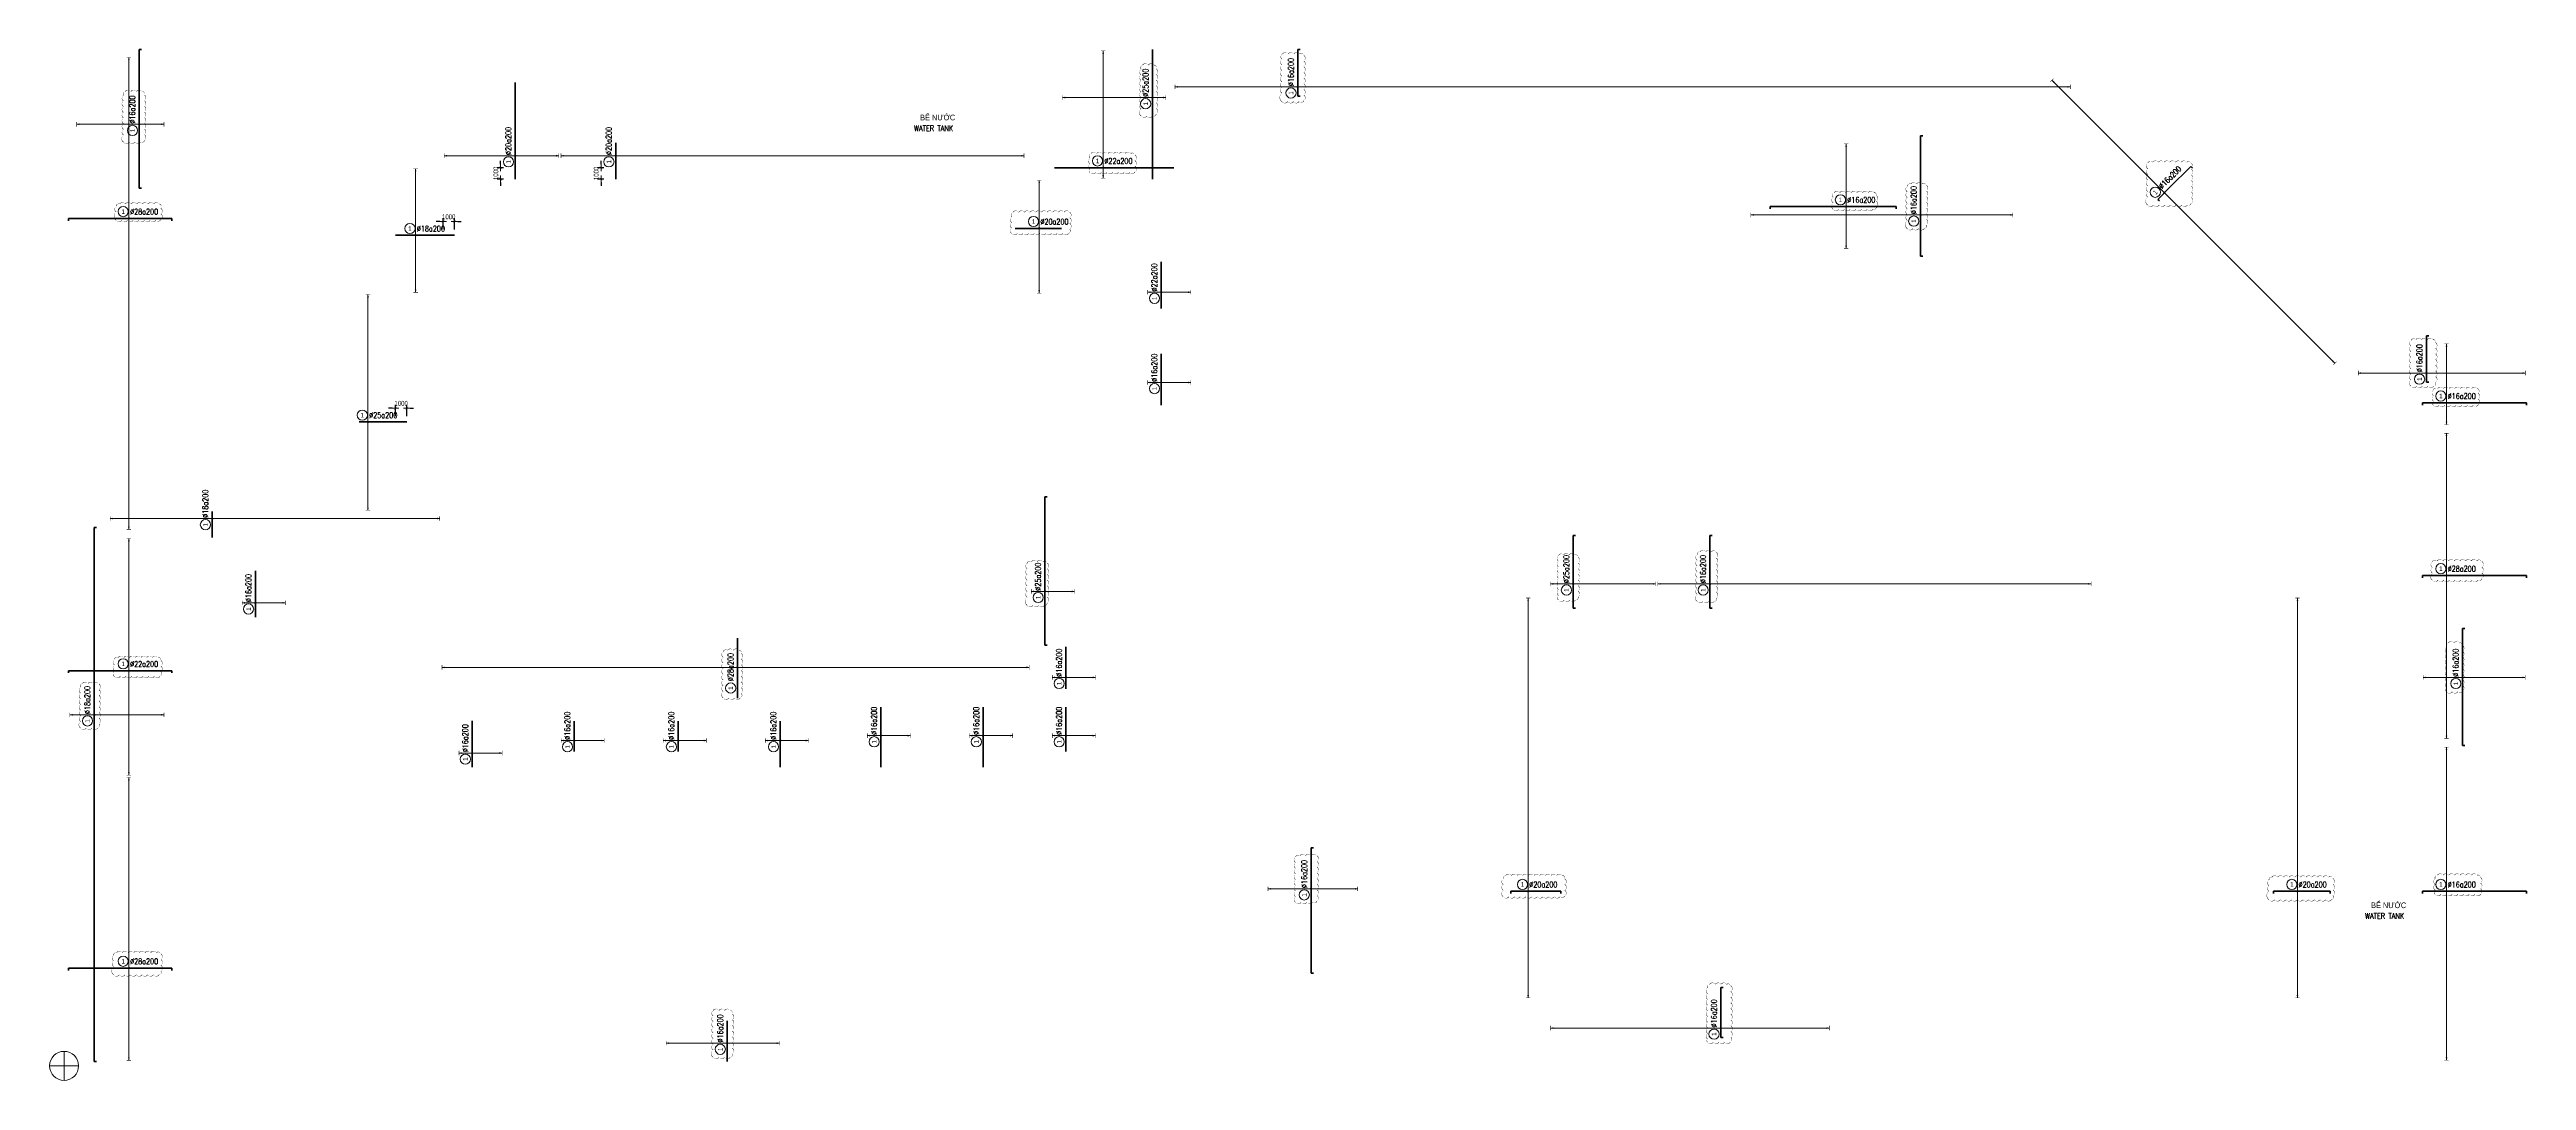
# Model space of a CAD drawing. Header units: millimetres. Extents: x -259680 to 953914, y -429648 to 90611.
# Drawn here: x 340714 to 558994, y -270544 to -179763 of the extents above; entities that cross this region are included whole.
import ezdxf
from ezdxf.enums import TextEntityAlignment as Align

# ---------------------------------------------------------------- set-up
doc = ezdxf.new("R2010")
doc.units = ezdxf.units.MM
doc.layers.get('0').update_dxf_attribs({"lineweight": 20})
doc.layers.get('Defpoints').update_dxf_attribs({"color": 151, "lineweight": 9})
for name, color, linetype, lineweight in [('NDC_S_DIM', 1, 'Continuous', 15), ('NDC_S_REBAR', 4, 'Continuous', 35), ('NDC_S_VN TEXT', 7, 'Continuous', 20)]:
    doc.layers.add(name, color=color, linetype=linetype, lineweight=lineweight)
doc.layers.add('NDC_S_REVISION_210426P', color=240, linetype='Continuous', lineweight=20, plot=False)
doc.styles.add('ARIAL', font='arial.ttf', dxfattribs={"width": 0.8})
doc.styles.add('NDC_ARIAL', font='arial.ttf', dxfattribs={"width": 0.85})
doc.styles.add('NDC_DIM', font='', dxfattribs={"width": 0.75})
doc.styles.add('NDC_EN TXT', font='romans.shx', dxfattribs={"width": 0.8})
doc.styles.get('NDC_DIM').set_extended_font_data('Dotum')
doc.dimstyles.new('NDC_dim_200', dxfattribs={"dimscale": 200, "dimtxt": 2.2, "dimasz": 1.5, "dimexe": 1.5, "dimexo": 2.5, "dimgap": 1, "dimtad": 1, "dimdec": 0, "dimzin": 0, "dimdsep": 46, "dimtxsty": 'NDC_DIM', "dimblk": 'DIMMARK', "dimcen": 0.09, "dimdle": 1.2, "dimclrd": 1, "dimclre": 1, "dimclrt": 3, "dimadec": 0, "dimazin": 0, "dimtfac": 1, "dimtdec": 0, "dimtix": 1, "dimtofl": 0, "dimtmove": 0, "dimatfit": 3, "dimfxl": 6, "dimfxlon": 1, "dimtolj": 1, "dimtzin": 0, "dimarcsym": 0})

# ---------------------------------------------------------------- blocks, each defined once
blk = doc.blocks.new('*U439')
h = blk.add_hatch(color=6)
edge = h.paths.add_edge_path()
edge.add_arc((-3, 0), 0.3, 0, 360)
at = {"layer": 'NDC_S_DIM', "color": 8}
for q in [(-3, 56.1), (-3, -38.9)]:
    blk.add_line((-3, 0), q, dxfattribs=at)
for points in [[(-4, 56.1, 0.2, 0.2, 0), (-2, 56.1, 0, 0, 0)], [(-4, -38.9, 0.2, 0.2, 0), (-2, -38.9, 0, 0, 0)]]:
    blk.add_lwpolyline(points, format="xyseb", dxfattribs=at)
at = {"layer": 'NDC_S_DIM'}
blk.add_circle((-5.5, 3), 2.25, dxfattribs=at)
at = {"layer": 'NDC_S_DIM', "color": 6}
blk.add_circle((-3, 0), 0.3, dxfattribs=at)
at = {"layer": 'NDC_S_DIM', "color": 8}
for points in [[(-3.4, 54.9), (-3, 56.1), (-2.6, 54.9)], [(-3.4, -37.7), (-3, -38.9), (-2.6, -37.7)]]:
    blk.add_solid(points, dxfattribs=at)
at = {"layer": 'NDC_S_REBAR'}
for p, q in [((0, 0), (-6.9, 0)), ((-6.9, 0), (-6.9, 0)), ((0, 0), (14.1, 0)), ((14.1, 0), (14.1, 0))]:
    blk.add_line(p, q, dxfattribs=at)
at = {"layer": 'NDC_S_VN TEXT', "style": 'ARIAL', "width": 0.8}
blk.add_attdef('KHT', text='', height=2, dxfattribs=at).set_placement((-5.5, 3), align=Align.MIDDLE_CENTER)
at = {"layer": 'NDC_S_VN TEXT', "color": 3, "style": 'NDC_EN TXT', "width": 0.75}
blk.add_attdef('DKT', (-2.5, 1.7), '', height=2.5, dxfattribs=at)
blk = doc.blocks.new('DIMMARK')
at = {"layer": 'NDC_S_DIM', "color": 1}
blk.add_line((-1.5, 0), (1, 0), dxfattribs=at)
at = {"layer": 'NDC_S_DIM', "color": 2, "const_width": 0.1}
blk.add_lwpolyline([(-0.42, -0.42), (0.42, 0.42)], dxfattribs=at)
blk = doc.blocks.new('*D440')
at = {"layer": 'Defpoints', "color": 0, "ltscale": 100, "transparency": 16777216}
for p in [(372194, -211344), (371194, -212554), (372194, -212554)]:
    blk.add_point(p, dxfattribs=at)
at = {"layer": 'NDC_S_DIM', "color": 1, "lineweight": -2, "ltscale": 100, "transparency": 16777216}
for p, q in [((370894, -211344), (370594, -211344)), ((371194, -212054), (371194, -211044)), ((372194, -212054), (372194, -211044)), ((372494, -211344), (372794, -211344))]:
    blk.add_line(p, q, dxfattribs=at)
at = {"layer": 'NDC_S_DIM', "color": 1, "lineweight": -2, "ltscale": 100, "transparency": 16777216, "xscale": 300, "yscale": 300, "zscale": 300}
blk.add_blockref('DIMMARK', (371194, -211344), dxfattribs=at)
at = {"layer": 'NDC_S_DIM', "color": 1, "lineweight": -2, "ltscale": 100, "transparency": 16777216, "xscale": 300, "yscale": 300, "zscale": 300, "rotation": 180}
blk.add_blockref('DIMMARK', (372194, -211344), dxfattribs=at)
at = {"layer": 'NDC_S_DIM', "color": 3, "ltscale": 100, "transparency": 16777216, "insert": (371694, -210924), "char_height": 440, "attachment_point": 5, "style": 'NDC_DIM'}
blk.add_mtext('\\A1;1000', dxfattribs=at)
blk = doc.blocks.new('*U442')
h = blk.add_hatch(color=6)
edge = h.paths.add_edge_path()
edge.add_arc((-3, 0), 0.3, 0, 360)
at = {"layer": 'NDC_S_DIM', "color": 8}
for q in [(-3, 29.3), (-3, -25.1)]:
    blk.add_line((-3, 0), q, dxfattribs=at)
for points in [[(-4, 29.3, 0.2, 0.2, 0), (-2, 29.3, 0, 0, 0)], [(-4, -25.1, 0.2, 0.2, 0), (-2, -25.1, 0, 0, 0)]]:
    blk.add_lwpolyline(points, format="xyseb", dxfattribs=at)
at = {"layer": 'NDC_S_DIM'}
blk.add_circle((-5.5, 3), 2.25, dxfattribs=at)
at = {"layer": 'NDC_S_DIM', "color": 6}
blk.add_circle((-3, 0), 0.3, dxfattribs=at)
at = {"layer": 'NDC_S_DIM', "color": 8}
for points in [[(-3.4, 28.1), (-3, 29.3), (-2.6, 28.1)], [(-3.4, -23.9), (-3, -25.1), (-2.6, -23.9)]]:
    blk.add_solid(points, dxfattribs=at)
at = {"layer": 'NDC_S_REBAR'}
for p, q in [((0, 0), (-11.9, 0)), ((-11.9, 0), (-11.9, 0)), ((0, 0), (14.1, 0)), ((14.1, 0), (14.1, 0))]:
    blk.add_line(p, q, dxfattribs=at)
at = {"layer": 'NDC_S_VN TEXT', "style": 'ARIAL', "width": 0.8}
blk.add_attdef('KHT', text='', height=2, dxfattribs=at).set_placement((-5.5, 3), align=Align.MIDDLE_CENTER)
at = {"layer": 'NDC_S_VN TEXT', "color": 3, "style": 'NDC_EN TXT', "width": 0.75}
blk.add_attdef('DKT', (-2.5, 1.7), '', height=2.5, dxfattribs=at)
blk = doc.blocks.new('*D441')
at = {"layer": 'Defpoints', "color": 0, "ltscale": 100, "transparency": 16777216}
for p in [(375394, -196120), (376394, -194911), (376394, -196120)]:
    blk.add_point(p, dxfattribs=at)
at = {"layer": 'NDC_S_DIM', "color": 1, "lineweight": -2, "ltscale": 100, "transparency": 16777216}
for p, q in [((375094, -194911), (374794, -194911)), ((375394, -195620), (375394, -194611)), ((376394, -195620), (376394, -194611)), ((376694, -194911), (376994, -194911))]:
    blk.add_line(p, q, dxfattribs=at)
at = {"layer": 'NDC_S_DIM', "color": 1, "lineweight": -2, "ltscale": 100, "transparency": 16777216, "xscale": 300, "yscale": 300, "zscale": 300}
blk.add_blockref('DIMMARK', (375394, -194911), dxfattribs=at)
at = {"layer": 'NDC_S_DIM', "color": 1, "lineweight": -2, "ltscale": 100, "transparency": 16777216, "xscale": 300, "yscale": 300, "zscale": 300, "rotation": 180}
blk.add_blockref('DIMMARK', (376394, -194911), dxfattribs=at)
at = {"layer": 'NDC_S_DIM', "color": 3, "ltscale": 100, "transparency": 16777216, "insert": (375894, -194491), "char_height": 440, "attachment_point": 5, "style": 'NDC_DIM'}
blk.add_mtext('\\A1;1000', dxfattribs=at)
blk = doc.blocks.new('*U443')
h = blk.add_hatch(color=6)
edge = h.paths.add_edge_path()
edge.add_arc((-3, 0), 0.3, 0, 360)
at = {"layer": 'NDC_S_DIM', "color": 8}
for q in [(-3, 24.1), (-3, -179.9)]:
    blk.add_line((-3, 0), q, dxfattribs=at)
for points in [[(-4, 24.1, 0.2, 0.2, 0), (-2, 24.1, 0, 0, 0)], [(-4, -179.9, 0.2, 0.2, 0), (-2, -179.9, 0, 0, 0)]]:
    blk.add_lwpolyline(points, format="xyseb", dxfattribs=at)
at = {"layer": 'NDC_S_DIM'}
blk.add_circle((-5.7, 3), 2.25, dxfattribs=at)
at = {"layer": 'NDC_S_DIM', "color": 6}
blk.add_circle((-3, 0), 0.3, dxfattribs=at)
at = {"layer": 'NDC_S_DIM', "color": 8}
for points in [[(-3.4, 22.9), (-3, 24.1), (-2.6, 22.9)], [(-3.4, -178.7), (-3, -179.9), (-2.6, -178.7)]]:
    blk.add_solid(points, dxfattribs=at)
at = {"layer": 'NDC_S_REBAR'}
for p, q in [((0, 0), (-13.3, 0)), ((-13.3, 0), (-13.3, 0)), ((0, 0), (2.7, 0)), ((2.7, 0), (2.7, 0))]:
    blk.add_line(p, q, dxfattribs=at)
at = {"layer": 'NDC_S_VN TEXT', "style": 'ARIAL', "width": 0.8}
blk.add_attdef('KHT', text='', height=2, dxfattribs=at).set_placement((-5.7, 3), align=Align.MIDDLE_CENTER)
at = {"layer": 'NDC_S_VN TEXT', "color": 3, "style": 'NDC_EN TXT', "width": 0.75}
blk.add_attdef('DKT', (-2.7, 1.8), '', height=2.5, dxfattribs=at)
blk = doc.blocks.new('*D444')
at = {"layer": 'Defpoints', "color": 0, "ltscale": 100, "transparency": 16777216}
for p in [(389313, -191163), (390056, -190163), (390056, -191163)]:
    blk.add_point(p, dxfattribs=at)
at = {"layer": 'NDC_S_DIM', "color": 1, "lineweight": -2, "ltscale": 100, "transparency": 16777216}
for p, q in [((389313, -189863), (389313, -189563)), ((389556, -190163), (389013, -190163)), ((389556, -191163), (389013, -191163)), ((389313, -191463), (389313, -191763))]:
    blk.add_line(p, q, dxfattribs=at)
at = {"layer": 'NDC_S_DIM', "color": 1, "lineweight": -2, "ltscale": 100, "transparency": 16777216, "xscale": 300, "yscale": 300, "zscale": 300}
for p, rotation in [((389313, -190163), 270), ((389313, -191163), 90)]:
    blk.add_blockref('DIMMARK', p, dxfattribs=dict(at, rotation=rotation))
at = {"layer": 'NDC_S_DIM', "color": 3, "ltscale": 100, "transparency": 16777216, "insert": (388893, -190663), "char_height": 440, "attachment_point": 5, "rotation": 90, "style": 'NDC_DIM'}
blk.add_mtext('\\A1;1000', dxfattribs=at)
blk = doc.blocks.new('*U445')
h = blk.add_hatch(color=6)
edge = h.paths.add_edge_path()
edge.add_arc((-3, 0), 0.3, 0, 360)
at = {"layer": 'NDC_S_DIM', "color": 8}
for q in [(-3, 45), (-3, -100.2)]:
    blk.add_line((-3, 0), q, dxfattribs=at)
for points in [[(-4, 45, 0.2, 0.2, 0), (-2, 45, 0, 0, 0)], [(-4, -100.2, 0.2, 0.2, 0), (-2, -100.2, 0, 0, 0)]]:
    blk.add_lwpolyline(points, format="xyseb", dxfattribs=at)
at = {"layer": 'NDC_S_DIM'}
blk.add_circle((-5.7, 3), 2.25, dxfattribs=at)
at = {"layer": 'NDC_S_DIM', "color": 6}
blk.add_circle((-3, 0), 0.3, dxfattribs=at)
at = {"layer": 'NDC_S_DIM', "color": 8}
for points in [[(-3.4, 43.8), (-3, 45), (-2.6, 43.8)], [(-3.4, -99), (-3, -100.2), (-2.6, -99)]]:
    blk.add_solid(points, dxfattribs=at)
at = {"layer": 'NDC_S_REBAR'}
for p, q in [((0, 0), (-11.3, 0)), ((-11.3, 0), (-11.3, 0)), ((0, 0), (0.1, 0)), ((0.1, 0), (0.1, 0))]:
    blk.add_line(p, q, dxfattribs=at)
at = {"layer": 'NDC_S_VN TEXT', "style": 'ARIAL', "width": 0.8}
blk.add_attdef('KHT', text='', height=2, dxfattribs=at).set_placement((-5.7, 3), align=Align.MIDDLE_CENTER)
at = {"layer": 'NDC_S_VN TEXT', "color": 3, "style": 'NDC_EN TXT', "width": 0.75}
blk.add_attdef('DKT', (-2.7, 1.8), '', height=2.5, dxfattribs=at)
blk = doc.blocks.new('*U446')
h = blk.add_hatch(color=6)
edge = h.paths.add_edge_path()
edge.add_arc((-3, 0), 0.3, 0, 360)
at = {"layer": 'NDC_S_DIM', "color": 8}
for q in [(-3, 31.3), (-3, -19.2)]:
    blk.add_line((-3, 0), q, dxfattribs=at)
for points in [[(-4, 31.3, 0.2, 0.2, 0), (-2, 31.3, 0, 0, 0)], [(-4, -19.2, 0.2, 0.2, 0), (-2, -19.2, 0, 0, 0)]]:
    blk.add_lwpolyline(points, format="xyseb", dxfattribs=at)
at = {"layer": 'NDC_S_DIM'}
blk.add_circle((-5.7, 3), 2.25, dxfattribs=at)
at = {"layer": 'NDC_S_DIM', "color": 6}
blk.add_circle((-3, 0), 0.3, dxfattribs=at)
at = {"layer": 'NDC_S_DIM', "color": 8}
for points in [[(-3.4, 30.1), (-3, 31.3), (-2.6, 30.1)], [(-3.4, -18), (-3, -19.2), (-2.6, -18)]]:
    blk.add_solid(points, dxfattribs=at)
at = {"layer": 'NDC_S_REBAR'}
for p, q in [((0, 0), (-13.3, 0)), ((-13.3, 0), (-13.3, 0)), ((0, 0), (29.3, 0)), ((29.3, 0), (29.3, 0))]:
    blk.add_line(p, q, dxfattribs=at)
at = {"layer": 'NDC_S_VN TEXT', "style": 'ARIAL', "width": 0.8}
blk.add_attdef('KHT', text='', height=2, dxfattribs=at).set_placement((-5.7, 3), align=Align.MIDDLE_CENTER)
at = {"layer": 'NDC_S_VN TEXT', "color": 3, "style": 'NDC_EN TXT', "width": 0.75}
blk.add_attdef('DKT', (-2.7, 1.8), '', height=2.5, dxfattribs=at)
blk = doc.blocks.new('*D447')
at = {"layer": 'Defpoints', "color": 0, "ltscale": 100, "transparency": 16777216}
for p in [(380462, -191163), (381205, -190163), (381205, -191163)]:
    blk.add_point(p, dxfattribs=at)
at = {"layer": 'NDC_S_DIM', "color": 1, "lineweight": -2, "ltscale": 100, "transparency": 16777216}
for p, q in [((380462, -189863), (380462, -189563)), ((380705, -190163), (380162, -190163)), ((380705, -191163), (380162, -191163)), ((380462, -191463), (380462, -191763))]:
    blk.add_line(p, q, dxfattribs=at)
at = {"layer": 'NDC_S_DIM', "color": 1, "lineweight": -2, "ltscale": 100, "transparency": 16777216, "xscale": 300, "yscale": 300, "zscale": 300}
for p, rotation in [((380462, -190163), 270), ((380462, -191163), 90)]:
    blk.add_blockref('DIMMARK', p, dxfattribs=dict(at, rotation=rotation))
at = {"layer": 'NDC_S_DIM', "color": 3, "ltscale": 100, "transparency": 16777216, "insert": (380042, -190663), "char_height": 440, "attachment_point": 5, "rotation": 90, "style": 'NDC_DIM'}
blk.add_mtext('\\A1;1000', dxfattribs=at)
blk = doc.blocks.new('*U508')
h = blk.add_hatch(color=6)
edge = h.paths.add_edge_path()
edge.add_arc((-3, 0), 0.3, 0, 360)
at = {"layer": 'NDC_S_DIM', "color": 8}
for q in [(-3, 6), (-3, -13)]:
    blk.add_line((-3, 0), q, dxfattribs=at)
for points in [[(-4, 6, 0.2, 0.2, 0), (-2, 6, 0, 0, 0)], [(-4, -13, 0.2, 0.2, 0), (-2, -13, 0, 0, 0)]]:
    blk.add_lwpolyline(points, format="xyseb", dxfattribs=at)
at = {"layer": 'NDC_S_DIM'}
blk.add_circle((-5.7, 3), 2.25, dxfattribs=at)
at = {"layer": 'NDC_S_DIM', "color": 6}
blk.add_circle((-3, 0), 0.3, dxfattribs=at)
at = {"layer": 'NDC_S_DIM', "color": 8}
for points in [[(-3.4, 4.8), (-3, 6), (-2.6, 4.8)], [(-3.4, -11.8), (-3, -13), (-2.6, -11.8)]]:
    blk.add_solid(points, dxfattribs=at)
at = {"layer": 'NDC_S_REBAR'}
for p, q in [((0, 0), (-8, 0)), ((-8, 0), (-8, 0)), ((0, 0), (10.5, 0)), ((10.5, 0), (10.5, 0))]:
    blk.add_line(p, q, dxfattribs=at)
at = {"layer": 'NDC_S_VN TEXT', "style": 'ARIAL', "width": 0.8}
blk.add_attdef('KHT', text='', height=2, dxfattribs=at).set_placement((-5.7, 3), align=Align.MIDDLE_CENTER)
at = {"layer": 'NDC_S_VN TEXT', "color": 3, "style": 'NDC_EN TXT', "width": 0.75}
blk.add_attdef('DKT', (-2.7, 1.8), '', height=2.5, dxfattribs=at)
blk = doc.blocks.new('*U509')
h = blk.add_hatch(color=6)
edge = h.paths.add_edge_path()
edge.add_arc((-3, 0), 0.3, 0, 360)
at = {"layer": 'NDC_S_DIM', "color": 8}
for q in [(-3, 6), (-3, -13)]:
    blk.add_line((-3, 0), q, dxfattribs=at)
for points in [[(-4, 6, 0.2, 0.2, 0), (-2, 6, 0, 0, 0)], [(-4, -13, 0.2, 0.2, 0), (-2, -13, 0, 0, 0)]]:
    blk.add_lwpolyline(points, format="xyseb", dxfattribs=at)
at = {"layer": 'NDC_S_DIM'}
blk.add_circle((-5.7, 3), 2.25, dxfattribs=at)
at = {"layer": 'NDC_S_DIM', "color": 6}
blk.add_circle((-3, 0), 0.3, dxfattribs=at)
at = {"layer": 'NDC_S_DIM', "color": 8}
for points in [[(-3.4, 4.8), (-3, 6), (-2.6, 4.8)], [(-3.4, -11.8), (-3, -13), (-2.6, -11.8)]]:
    blk.add_solid(points, dxfattribs=at)
at = {"layer": 'NDC_S_REBAR'}
for p, q in [((0, 0), (-10, 0)), ((-10, 0), (-10, 0)), ((0, 0), (9.6, 0)), ((9.6, 0), (9.6, 0))]:
    blk.add_line(p, q, dxfattribs=at)
at = {"layer": 'NDC_S_VN TEXT', "style": 'ARIAL', "width": 0.8}
blk.add_attdef('KHT', text='', height=2, dxfattribs=at).set_placement((-5.7, 3), align=Align.MIDDLE_CENTER)
at = {"layer": 'NDC_S_VN TEXT', "color": 3, "style": 'NDC_EN TXT', "width": 0.75}
blk.add_attdef('DKT', (-2.7, 1.8), '', height=2.5, dxfattribs=at)
blk = doc.blocks.new('*U510')
h = blk.add_hatch(color=6)
edge = h.paths.add_edge_path()
edge.add_arc((-3, 0), 0.3, 0, 360)
at = {"layer": 'NDC_S_DIM', "color": 8}
for q in [(-3, 6), (-3, -13)]:
    blk.add_line((-3, 0), q, dxfattribs=at)
for points in [[(-4, 6, 0.2, 0.2, 0), (-2, 6, 0, 0, 0)], [(-4, -13, 0.2, 0.2, 0), (-2, -13, 0, 0, 0)]]:
    blk.add_lwpolyline(points, format="xyseb", dxfattribs=at)
at = {"layer": 'NDC_S_DIM'}
blk.add_circle((-5.7, 3), 2.25, dxfattribs=at)
at = {"layer": 'NDC_S_DIM', "color": 6}
blk.add_circle((-3, 0), 0.3, dxfattribs=at)
at = {"layer": 'NDC_S_DIM', "color": 8}
for points in [[(-3.4, 4.8), (-3, 6), (-2.6, 4.8)], [(-3.4, -11.8), (-3, -13), (-2.6, -11.8)]]:
    blk.add_solid(points, dxfattribs=at)
at = {"layer": 'NDC_S_REBAR'}
for p, q in [((0, 0), (-16.9, 0)), ((-16.9, 0), (-16.9, 0)), ((0, 0), (9.6, 0)), ((9.6, 0), (9.6, 0))]:
    blk.add_line(p, q, dxfattribs=at)
at = {"layer": 'NDC_S_VN TEXT', "style": 'ARIAL', "width": 0.8}
blk.add_attdef('KHT', text='', height=2, dxfattribs=at).set_placement((-5.7, 3), align=Align.MIDDLE_CENTER)
at = {"layer": 'NDC_S_VN TEXT', "color": 3, "style": 'NDC_EN TXT', "width": 0.75}
blk.add_attdef('DKT', (-2.7, 1.8), '', height=2.5, dxfattribs=at)
blk = doc.blocks.new('*U511')
h = blk.add_hatch(color=6)
edge = h.paths.add_edge_path()
edge.add_arc((-3, 0), 0.3, 0, 360)
at = {"layer": 'NDC_S_DIM', "color": 8}
for q in [(-3, 5.8), (-3, -13.2)]:
    blk.add_line((-3, 0), q, dxfattribs=at)
for points in [[(-4, 5.8, 0.2, 0.2, 0), (-2, 5.8, 0, 0, 0)], [(-4, -13.2, 0.2, 0.2, 0), (-2, -13.2, 0, 0, 0)]]:
    blk.add_lwpolyline(points, format="xyseb", dxfattribs=at)
at = {"layer": 'NDC_S_DIM'}
blk.add_circle((-5.7, 3), 2.25, dxfattribs=at)
at = {"layer": 'NDC_S_DIM', "color": 6}
blk.add_circle((-3, 0), 0.3, dxfattribs=at)
at = {"layer": 'NDC_S_DIM', "color": 8}
for points in [[(-3.4, 4.6), (-3, 5.8), (-2.6, 4.6)], [(-3.4, -12), (-3, -13.2), (-2.6, -12)]]:
    blk.add_solid(points, dxfattribs=at)
at = {"layer": 'NDC_S_REBAR'}
for p, q in [((0, 0), (-7.8, 0)), ((-7.8, 0), (-7.8, 0)), ((0, 0), (5.6, 0)), ((5.6, 0), (5.6, 0))]:
    blk.add_line(p, q, dxfattribs=at)
at = {"layer": 'NDC_S_VN TEXT', "style": 'ARIAL', "width": 0.8}
blk.add_attdef('KHT', text='', height=2, dxfattribs=at).set_placement((-5.7, 3), align=Align.MIDDLE_CENTER)
at = {"layer": 'NDC_S_VN TEXT', "color": 3, "style": 'NDC_EN TXT', "width": 0.75}
blk.add_attdef('DKT', (-2.7, 1.8), '', height=2.5, dxfattribs=at)
blk = doc.blocks.new('*U512')
h = blk.add_hatch(color=6)
edge = h.paths.add_edge_path()
edge.add_arc((-3, 0), 0.3, 0, 360)
at = {"layer": 'NDC_S_DIM', "color": 8}
for q in [(-3, 5.8), (-3, -13.2)]:
    blk.add_line((-3, 0), q, dxfattribs=at)
for points in [[(-4, 5.8, 0.2, 0.2, 0), (-2, 5.8, 0, 0, 0)], [(-4, -13.2, 0.2, 0.2, 0), (-2, -13.2, 0, 0, 0)]]:
    blk.add_lwpolyline(points, format="xyseb", dxfattribs=at)
at = {"layer": 'NDC_S_DIM'}
blk.add_circle((-5.7, 3), 2.25, dxfattribs=at)
at = {"layer": 'NDC_S_DIM', "color": 6}
blk.add_circle((-3, 0), 0.3, dxfattribs=at)
at = {"layer": 'NDC_S_DIM', "color": 8}
for points in [[(-3.4, 4.6), (-3, 5.8), (-2.6, 4.6)], [(-3.4, -12), (-3, -13.2), (-2.6, -12)]]:
    blk.add_solid(points, dxfattribs=at)
at = {"layer": 'NDC_S_REBAR'}
for p, q in [((0, 0), (-9.3, 0)), ((-9.3, 0), (-9.3, 0)), ((0, 0), (11.1, 0)), ((11.1, 0), (11.1, 0))]:
    blk.add_line(p, q, dxfattribs=at)
at = {"layer": 'NDC_S_VN TEXT', "style": 'ARIAL', "width": 0.8}
blk.add_attdef('KHT', text='', height=2, dxfattribs=at).set_placement((-5.7, 3), align=Align.MIDDLE_CENTER)
at = {"layer": 'NDC_S_VN TEXT', "color": 3, "style": 'NDC_EN TXT', "width": 0.75}
blk.add_attdef('DKT', (-2.7, 1.8), '', height=2.5, dxfattribs=at)
blk = doc.blocks.new('*U513')
h = blk.add_hatch(color=6)
edge = h.paths.add_edge_path()
edge.add_arc((-3, 0), 0.3, 0, 360)
at = {"layer": 'NDC_S_DIM', "color": 8}
for q in [(-3, 6.6), (-3, -12.4)]:
    blk.add_line((-3, 0), q, dxfattribs=at)
for points in [[(-4, 6.6, 0.2, 0.2, 0), (-2, 6.6, 0, 0, 0)], [(-4, -12.4, 0.2, 0.2, 0), (-2, -12.4, 0, 0, 0)]]:
    blk.add_lwpolyline(points, format="xyseb", dxfattribs=at)
at = {"layer": 'NDC_S_DIM'}
blk.add_circle((-5.7, 3), 2.25, dxfattribs=at)
at = {"layer": 'NDC_S_DIM', "color": 6}
blk.add_circle((-3, 0), 0.3, dxfattribs=at)
at = {"layer": 'NDC_S_DIM', "color": 8}
for points in [[(-3.4, 5.4), (-3, 6.6), (-2.6, 5.4)], [(-3.4, -11.2), (-3, -12.4), (-2.6, -11.2)]]:
    blk.add_solid(points, dxfattribs=at)
at = {"layer": 'NDC_S_REBAR'}
for p, q in [((0, 0), (-7.8, 0)), ((-7.8, 0), (-7.8, 0)), ((0, 0), (5.6, 0)), ((5.6, 0), (5.6, 0))]:
    blk.add_line(p, q, dxfattribs=at)
at = {"layer": 'NDC_S_VN TEXT', "style": 'ARIAL', "width": 0.8}
blk.add_attdef('KHT', text='', height=2, dxfattribs=at).set_placement((-5.7, 3), align=Align.MIDDLE_CENTER)
at = {"layer": 'NDC_S_VN TEXT', "color": 3, "style": 'NDC_EN TXT', "width": 0.75}
blk.add_attdef('DKT', (-2.7, 1.8), '', height=2.5, dxfattribs=at)
blk = doc.blocks.new('*U514')
h = blk.add_hatch(color=6)
edge = h.paths.add_edge_path()
edge.add_arc((-3, 0), 0.3, 0, 360)
at = {"layer": 'NDC_S_DIM', "color": 8}
for q in [(-3, 6.6), (-3, -12.4)]:
    blk.add_line((-3, 0), q, dxfattribs=at)
for points in [[(-4, 6.6, 0.2, 0.2, 0), (-2, 6.6, 0, 0, 0)], [(-4, -12.4, 0.2, 0.2, 0), (-2, -12.4, 0, 0, 0)]]:
    blk.add_lwpolyline(points, format="xyseb", dxfattribs=at)
at = {"layer": 'NDC_S_DIM'}
blk.add_circle((-5.7, 3), 2.25, dxfattribs=at)
at = {"layer": 'NDC_S_DIM', "color": 6}
blk.add_circle((-3, 0), 0.3, dxfattribs=at)
at = {"layer": 'NDC_S_DIM', "color": 8}
for points in [[(-3.4, 5.4), (-3, 6.6), (-2.6, 5.4)], [(-3.4, -11.2), (-3, -12.4), (-2.6, -11.2)]]:
    blk.add_solid(points, dxfattribs=at)
at = {"layer": 'NDC_S_REBAR'}
for p, q in [((0, 0), (-14.7, 0)), ((-14.7, 0), (-14.7, 0)), ((0, 0), (5.6, 0)), ((5.6, 0), (5.6, 0))]:
    blk.add_line(p, q, dxfattribs=at)
at = {"layer": 'NDC_S_VN TEXT', "style": 'ARIAL', "width": 0.8}
blk.add_attdef('KHT', text='', height=2, dxfattribs=at).set_placement((-5.7, 3), align=Align.MIDDLE_CENTER)
at = {"layer": 'NDC_S_VN TEXT', "color": 3, "style": 'NDC_EN TXT', "width": 0.75}
blk.add_attdef('DKT', (-2.7, 1.8), '', height=2.5, dxfattribs=at)
blk = doc.blocks.new('*U515')
h = blk.add_hatch(color=6)
edge = h.paths.add_edge_path()
edge.add_arc((-3, 0), 0.3, 0, 360)
at = {"layer": 'NDC_S_DIM', "color": 8}
for q in [(-3, 6), (-3, -13)]:
    blk.add_line((-3, 0), q, dxfattribs=at)
for points in [[(-4, 6, 0.2, 0.2, 0), (-2, 6, 0, 0, 0)], [(-4, -13, 0.2, 0.2, 0), (-2, -13, 0, 0, 0)]]:
    blk.add_lwpolyline(points, format="xyseb", dxfattribs=at)
at = {"layer": 'NDC_S_DIM'}
blk.add_circle((-5.7, 3), 2.25, dxfattribs=at)
at = {"layer": 'NDC_S_DIM', "color": 6}
blk.add_circle((-3, 0), 0.3, dxfattribs=at)
at = {"layer": 'NDC_S_DIM', "color": 8}
for points in [[(-3.4, 4.8), (-3, 6), (-2.6, 4.8)], [(-3.4, -11.8), (-3, -13), (-2.6, -11.8)]]:
    blk.add_solid(points, dxfattribs=at)
at = {"layer": 'NDC_S_REBAR'}
for p, q in [((0, 0), (-13, 0)), ((-13, 0), (-13, 0)), ((0, 0), (9.6, 0)), ((9.6, 0), (9.6, 0))]:
    blk.add_line(p, q, dxfattribs=at)
at = {"layer": 'NDC_S_VN TEXT', "style": 'ARIAL', "width": 0.8}
blk.add_attdef('KHT', text='', height=2, dxfattribs=at).set_placement((-5.7, 3), align=Align.MIDDLE_CENTER)
at = {"layer": 'NDC_S_VN TEXT', "color": 3, "style": 'NDC_EN TXT', "width": 0.75}
blk.add_attdef('DKT', (-2.7, 1.8), '', height=2.5, dxfattribs=at)
blk = doc.blocks.new('*U516')
h = blk.add_hatch(color=6)
edge = h.paths.add_edge_path()
edge.add_arc((-3, 0), 0.3, 0, 360)
at = {"layer": 'NDC_S_DIM', "color": 8}
for q in [(-3, 6), (-3, -13)]:
    blk.add_line((-3, 0), q, dxfattribs=at)
for points in [[(-4, 6, 0.2, 0.2, 0), (-2, 6, 0, 0, 0)], [(-4, -13, 0.2, 0.2, 0), (-2, -13, 0, 0, 0)]]:
    blk.add_lwpolyline(points, format="xyseb", dxfattribs=at)
at = {"layer": 'NDC_S_DIM'}
blk.add_circle((-5.7, 3), 2.25, dxfattribs=at)
at = {"layer": 'NDC_S_DIM', "color": 6}
blk.add_circle((-3, 0), 0.3, dxfattribs=at)
at = {"layer": 'NDC_S_DIM', "color": 8}
for points in [[(-3.4, 4.8), (-3, 6), (-2.6, 4.8)], [(-3.4, -11.8), (-3, -13), (-2.6, -11.8)]]:
    blk.add_solid(points, dxfattribs=at)
at = {"layer": 'NDC_S_REBAR'}
for p, q in [((0, 0), (-10.2, 0)), ((-10.2, 0), (-10.2, 0)), ((0, 0), (10.3, 0)), ((10.3, 0), (10.3, 0))]:
    blk.add_line(p, q, dxfattribs=at)
at = {"layer": 'NDC_S_VN TEXT', "style": 'ARIAL', "width": 0.8}
blk.add_attdef('KHT', text='', height=2, dxfattribs=at).set_placement((-5.7, 3), align=Align.MIDDLE_CENTER)
at = {"layer": 'NDC_S_VN TEXT', "color": 3, "style": 'NDC_EN TXT', "width": 0.75}
blk.add_attdef('DKT', (-2.7, 1.8), '', height=2.5, dxfattribs=at)
blk = doc.blocks.new('*U542')
h = blk.add_hatch(color=6)
edge = h.paths.add_edge_path()
edge.add_arc((-3, 0), 0.3, 0, 360)
at = {"layer": 'NDC_S_DIM', "color": 8}
for q in [(-3, 39.6), (-3, -5.9)]:
    blk.add_line((-3, 0), q, dxfattribs=at)
for points in [[(-4, 39.6, 0.2, 0.2, 0), (-2, 39.6, 0, 0, 0)], [(-4, -5.9, 0.2, 0.2, 0), (-2, -5.9, 0, 0, 0)]]:
    blk.add_lwpolyline(points, format="xyseb", dxfattribs=at)
at = {"layer": 'NDC_S_DIM'}
blk.add_circle((-5.7, 3), 2.25, dxfattribs=at)
at = {"layer": 'NDC_S_DIM', "color": 6}
blk.add_circle((-3, 0), 0.3, dxfattribs=at)
at = {"layer": 'NDC_S_DIM', "color": 8}
for points in [[(-3.4, 38.4), (-3, 39.6), (-2.6, 38.4)], [(-3.4, -4.7), (-3, -5.9), (-2.6, -4.7)]]:
    blk.add_solid(points, dxfattribs=at)
at = {"layer": 'NDC_S_REBAR'}
for p, q in [((0, 0), (-39, 0)), ((-39, 0), (-39, 0)), ((0, 0), (18.1, 0)), ((18.1, 0), (18.1, 0))]:
    blk.add_line(p, q, dxfattribs=at)
at = {"layer": 'NDC_S_VN TEXT', "style": 'ARIAL', "width": 0.8}
blk.add_attdef('KHT', text='', height=2, dxfattribs=at).set_placement((-5.7, 3), align=Align.MIDDLE_CENTER)
at = {"layer": 'NDC_S_VN TEXT', "color": 3, "style": 'NDC_EN TXT', "width": 0.75}
blk.add_attdef('DKT', (-2.7, 1.8), '', height=2.5, dxfattribs=at)
blk = doc.blocks.new('*U543')
h = blk.add_hatch(color=6)
edge = h.paths.add_edge_path()
edge.add_arc((-3, 0), 0.3, 0, 360)
at = {"layer": 'NDC_S_DIM', "color": 8}
for q in [(-3, 51.5), (-3, -4.6)]:
    blk.add_line((-3, 0), q, dxfattribs=at)
for points in [[(-4, 51.5, 0.2, 0.2, 0), (-2, 51.5, 0, 0, 0)], [(-4, -4.6, 0.2, 0.2, 0), (-2, -4.6, 0, 0, 0)]]:
    blk.add_lwpolyline(points, format="xyseb", dxfattribs=at)
at = {"layer": 'NDC_S_DIM'}
blk.add_circle((-5.5, 3), 2.25, dxfattribs=at)
at = {"layer": 'NDC_S_DIM', "color": 6}
blk.add_circle((-3, 0), 0.3, dxfattribs=at)
at = {"layer": 'NDC_S_DIM', "color": 8}
for points in [[(-3.4, 50.3), (-3, 51.5), (-2.6, 50.3)], [(-3.4, -3.4), (-3, -4.6), (-2.6, -3.4)]]:
    blk.add_solid(points, dxfattribs=at)
at = {"layer": 'NDC_S_REBAR'}
for p, q in [((0, 0), (-24.4, 0)), ((-24.4, 0), (-24.4, 0)), ((0, 0), (28.1, 0)), ((28.1, 0), (28.1, 0))]:
    blk.add_line(p, q, dxfattribs=at)
at = {"layer": 'NDC_S_VN TEXT', "style": 'ARIAL', "width": 0.8}
blk.add_attdef('KHT', text='', height=2, dxfattribs=at).set_placement((-5.5, 3), align=Align.MIDDLE_CENTER)
at = {"layer": 'NDC_S_VN TEXT', "color": 3, "style": 'NDC_EN TXT', "width": 0.75}
blk.add_attdef('DKT', (-2.5, 1.7), '', height=2.5, dxfattribs=at)
blk = doc.blocks.new('*U544')
h = blk.add_hatch(color=6)
edge = h.paths.add_edge_path()
edge.add_arc((-3, 0), 0.3, 0, 360)
at = {"layer": 'NDC_S_DIM', "color": 8}
for q in [(-3, 21.1), (-3, -28.5)]:
    blk.add_line((-3, 0), q, dxfattribs=at)
for points in [[(-4, 21.1, 0.2, 0.2, 0), (-2, 21.1, 0, 0, 0)], [(-4, -28.5, 0.2, 0.2, 0), (-2, -28.5, 0, 0, 0)]]:
    blk.add_lwpolyline(points, format="xyseb", dxfattribs=at)
at = {"layer": 'NDC_S_DIM'}
blk.add_circle((-5.5, 3), 2.25, dxfattribs=at)
at = {"layer": 'NDC_S_DIM', "color": 6}
blk.add_circle((-3, 0), 0.3, dxfattribs=at)
at = {"layer": 'NDC_S_DIM', "color": 8}
for points in [[(-3.4, 19.9), (-3, 21.1), (-2.6, 19.9)], [(-3.4, -27.3), (-3, -28.5), (-2.6, -27.3)]]:
    blk.add_solid(points, dxfattribs=at)
at = {"layer": 'NDC_S_REBAR'}
for p, q in [((0, 0), (-13.6, 0)), ((-13.6, 0), (-13.6, 0)), ((0, 0), (6.8, 0)), ((6.8, 0), (6.8, 0))]:
    blk.add_line(p, q, dxfattribs=at)
at = {"layer": 'NDC_S_VN TEXT', "style": 'ARIAL', "width": 0.8}
blk.add_attdef('KHT', text='', height=2, dxfattribs=at).set_placement((-5.5, 3), align=Align.MIDDLE_CENTER)
at = {"layer": 'NDC_S_VN TEXT', "color": 3, "style": 'NDC_EN TXT', "width": 0.75}
blk.add_attdef('DKT', (-2.5, 1.7), '', height=2.5, dxfattribs=at)
blk = doc.blocks.new('*U545')
h = blk.add_hatch(color=6)
edge = h.paths.add_edge_path()
edge.add_arc((-3, 0), 0.3, 0, 360)
at = {"layer": 'NDC_S_DIM', "color": 8}
for q in [(-3, 70.9), (-3, -136.9)]:
    blk.add_line((-3, 0), q, dxfattribs=at)
for points in [[(-4, 70.9, 0.2, 0.2, 0), (-2, 70.9, 0, 0, 0)], [(-4, -136.9, 0.2, 0.2, 0), (-2, -136.9, 0, 0, 0)]]:
    blk.add_lwpolyline(points, format="xyseb", dxfattribs=at)
at = {"layer": 'NDC_S_DIM'}
blk.add_circle((-5.5, 3), 2.25, dxfattribs=at)
at = {"layer": 'NDC_S_DIM', "color": 6}
blk.add_circle((-3, 0), 0.3, dxfattribs=at)
at = {"layer": 'NDC_S_DIM', "color": 8}
for points in [[(-3.4, 69.7), (-3, 70.9), (-2.6, 69.7)], [(-3.4, -135.7), (-3, -136.9), (-2.6, -135.7)]]:
    blk.add_solid(points, dxfattribs=at)
at = {"layer": 'NDC_S_REBAR'}
for p, q in [((0, 0), (-29.6, 0)), ((-29.6, 0), (-29.6, -1)), ((0, 0), (15.9, 0)), ((15.9, 0), (15.9, -1))]:
    blk.add_line(p, q, dxfattribs=at)
at = {"layer": 'NDC_S_VN TEXT', "style": 'ARIAL', "width": 0.8}
blk.add_attdef('KHT', text='', height=2, dxfattribs=at).set_placement((-5.5, 3), align=Align.MIDDLE_CENTER)
at = {"layer": 'NDC_S_VN TEXT', "color": 3, "style": 'NDC_EN TXT', "width": 0.75}
blk.add_attdef('DKT', (-2.5, 1.7), '', height=2.5, dxfattribs=at)
blk = doc.blocks.new('*U546')
h = blk.add_hatch(color=6)
edge = h.paths.add_edge_path()
edge.add_arc((-3, 0), 0.3, 0, 360)
at = {"layer": 'NDC_S_DIM', "color": 8}
for q in [(-3, 27.6), (-3, -10.9)]:
    blk.add_line((-3, 0), q, dxfattribs=at)
for points in [[(-4, 27.6, 0.2, 0.2, 0), (-2, 27.6, 0, 0, 0)], [(-4, -10.9, 0.2, 0.2, 0), (-2, -10.9, 0, 0, 0)]]:
    blk.add_lwpolyline(points, format="xyseb", dxfattribs=at)
at = {"layer": 'NDC_S_DIM'}
blk.add_circle((-5.7, 3), 2.25, dxfattribs=at)
at = {"layer": 'NDC_S_DIM', "color": 6}
blk.add_circle((-3, 0), 0.3, dxfattribs=at)
at = {"layer": 'NDC_S_DIM', "color": 8}
for points in [[(-3.4, 26.4), (-3, 27.6), (-2.6, 26.4)], [(-3.4, -9.7), (-3, -10.9), (-2.6, -9.7)]]:
    blk.add_solid(points, dxfattribs=at)
at = {"layer": 'NDC_S_REBAR'}
for p, q in [((0, 0), (-31.1, 0)), ((-31.1, 0), (-31.1, -1)), ((0, 0), (29.9, 0)), ((29.9, 0), (29.9, -1))]:
    blk.add_line(p, q, dxfattribs=at)
at = {"layer": 'NDC_S_VN TEXT', "style": 'ARIAL', "width": 0.8}
blk.add_attdef('KHT', text='', height=2, dxfattribs=at).set_placement((-5.7, 3), align=Align.MIDDLE_CENTER)
at = {"layer": 'NDC_S_VN TEXT', "color": 3, "style": 'NDC_EN TXT', "width": 0.75}
blk.add_attdef('DKT', (-2.7, 1.8), '', height=2.5, dxfattribs=at)
blk = doc.blocks.new('*U547')
h = blk.add_hatch(color=6)
edge = h.paths.add_edge_path()
edge.add_arc((-3, 0), 0.3, 0, 360)
at = {"layer": 'NDC_S_DIM', "color": 8}
for q in [(-3, 83.9), (-3, -40.6)]:
    blk.add_line((-3, 0), q, dxfattribs=at)
for points in [[(-4, 83.9, 0.2, 0.2, 0), (-2, 83.9, 0, 0, 0)], [(-4, -40.6, 0.2, 0.2, 0), (-2, -40.6, 0, 0, 0)]]:
    blk.add_lwpolyline(points, format="xyseb", dxfattribs=at)
at = {"layer": 'NDC_S_DIM'}
blk.add_circle((-5.5, 3), 2.25, dxfattribs=at)
at = {"layer": 'NDC_S_DIM', "color": 6}
blk.add_circle((-3, 0), 0.3, dxfattribs=at)
at = {"layer": 'NDC_S_DIM', "color": 8}
for points in [[(-3.4, 82.7), (-3, 83.9), (-2.6, 82.7)], [(-3.4, -39.4), (-3, -40.6), (-2.6, -39.4)]]:
    blk.add_solid(points, dxfattribs=at)
at = {"layer": 'NDC_S_REBAR'}
for p, q in [((0, 0), (-29.6, 0)), ((-29.6, 0), (-29.6, -1)), ((0, 0), (15.9, 0)), ((15.9, 0), (15.9, -1))]:
    blk.add_line(p, q, dxfattribs=at)
at = {"layer": 'NDC_S_VN TEXT', "style": 'ARIAL', "width": 0.8}
blk.add_attdef('KHT', text='', height=2, dxfattribs=at).set_placement((-5.5, 3), align=Align.MIDDLE_CENTER)
at = {"layer": 'NDC_S_VN TEXT', "color": 3, "style": 'NDC_EN TXT', "width": 0.75}
blk.add_attdef('DKT', (-2.5, 1.7), '', height=2.5, dxfattribs=at)
blk = doc.blocks.new('*U548')
h = blk.add_hatch(color=6)
edge = h.paths.add_edge_path()
edge.add_arc((-3, 0), 0.3, 0, 360)
at = {"layer": 'NDC_S_DIM', "color": 8}
for q in [(-3, 58.2), (-3, -46)]:
    blk.add_line((-3, 0), q, dxfattribs=at)
for points in [[(-4, 58.2, 0.2, 0.2, 0), (-2, 58.2, 0, 0, 0)], [(-4, -46, 0.2, 0.2, 0), (-2, -46, 0, 0, 0)]]:
    blk.add_lwpolyline(points, format="xyseb", dxfattribs=at)
at = {"layer": 'NDC_S_DIM'}
blk.add_circle((-5.5, 3), 2.25, dxfattribs=at)
at = {"layer": 'NDC_S_DIM', "color": 6}
blk.add_circle((-3, 0), 0.3, dxfattribs=at)
at = {"layer": 'NDC_S_DIM', "color": 8}
for points in [[(-3.4, 57), (-3, 58.2), (-2.6, 57)], [(-3.4, -44.8), (-3, -46), (-2.6, -44.8)]]:
    blk.add_solid(points, dxfattribs=at)
at = {"layer": 'NDC_S_REBAR'}
for p, q in [((0, 0), (-29.6, 0)), ((-29.6, 0), (-29.6, -1)), ((0, 0), (15.9, 0)), ((15.9, 0), (15.9, -1))]:
    blk.add_line(p, q, dxfattribs=at)
at = {"layer": 'NDC_S_VN TEXT', "style": 'ARIAL', "width": 0.8}
blk.add_attdef('KHT', text='', height=2, dxfattribs=at).set_placement((-5.5, 3), align=Align.MIDDLE_CENTER)
at = {"layer": 'NDC_S_VN TEXT', "color": 3, "style": 'NDC_EN TXT', "width": 0.75}
blk.add_attdef('DKT', (-2.5, 1.7), '', height=2.5, dxfattribs=at)
blk = doc.blocks.new('*U549')
h = blk.add_hatch(color=6)
edge = h.paths.add_edge_path()
edge.add_arc((-3, 0), 0.3, 0, 360)
at = {"layer": 'NDC_S_DIM', "color": 8}
for q in [(-3, 10.8), (-3, -30.7)]:
    blk.add_line((-3, 0), q, dxfattribs=at)
for points in [[(-4, 10.8, 0.2, 0.2, 0), (-2, 10.8, 0, 0, 0)], [(-4, -30.7, 0.2, 0.2, 0), (-2, -30.7, 0, 0, 0)]]:
    blk.add_lwpolyline(points, format="xyseb", dxfattribs=at)
at = {"layer": 'NDC_S_DIM'}
blk.add_circle((-5.7, 3), 2.25, dxfattribs=at)
at = {"layer": 'NDC_S_DIM', "color": 6}
blk.add_circle((-3, 0), 0.3, dxfattribs=at)
at = {"layer": 'NDC_S_DIM', "color": 8}
for points in [[(-3.4, 9.6), (-3, 10.8), (-2.6, 9.6)], [(-3.4, -29.5), (-3, -30.7), (-2.6, -29.5)]]:
    blk.add_solid(points, dxfattribs=at)
at = {"layer": 'NDC_S_REBAR'}
for p, q in [((0, 0), (-155.6, 0)), ((-155.6, 0), (-155.6, -1)), ((0, 0), (79.4, 0)), ((79.4, 0), (79.4, -1))]:
    blk.add_line(p, q, dxfattribs=at)
at = {"layer": 'NDC_S_VN TEXT', "style": 'ARIAL', "width": 0.8}
blk.add_attdef('KHT', text='', height=2, dxfattribs=at).set_placement((-5.7, 3), align=Align.MIDDLE_CENTER)
at = {"layer": 'NDC_S_VN TEXT', "color": 3, "style": 'NDC_EN TXT', "width": 0.75}
blk.add_attdef('DKT', (-2.7, 1.8), '', height=2.5, dxfattribs=at)
blk = doc.blocks.new('*U550')
h = blk.add_hatch(color=6)
edge = h.paths.add_edge_path()
edge.add_arc((-3, 0), 0.3, 0, 360)
at = {"layer": 'NDC_S_DIM', "color": 8}
for q in [(-3, 26.8), (-3, -23.1)]:
    blk.add_line((-3, 0), q, dxfattribs=at)
for points in [[(-4, 26.8, 0.2, 0.2, 0), (-2, 26.8, 0, 0, 0)], [(-4, -23.1, 0.2, 0.2, 0), (-2, -23.1, 0, 0, 0)]]:
    blk.add_lwpolyline(points, format="xyseb", dxfattribs=at)
at = {"layer": 'NDC_S_DIM'}
blk.add_circle((-5.7, 3), 2.25, dxfattribs=at)
at = {"layer": 'NDC_S_DIM', "color": 6}
blk.add_circle((-3, 0), 0.3, dxfattribs=at)
at = {"layer": 'NDC_S_DIM', "color": 8}
for points in [[(-3.4, 25.6), (-3, 26.8), (-2.6, 25.6)], [(-3.4, -21.9), (-3, -23.1), (-2.6, -21.9)]]:
    blk.add_solid(points, dxfattribs=at)
at = {"layer": 'NDC_S_REBAR'}
for p, q in [((0, 0), (-11, 0)), ((-11, 0), (-11, 0)), ((0, 0), (6.8, 0)), ((6.8, 0), (6.8, 0))]:
    blk.add_line(p, q, dxfattribs=at)
at = {"layer": 'NDC_S_VN TEXT', "style": 'ARIAL', "width": 0.8}
blk.add_attdef('KHT', text='', height=2, dxfattribs=at).set_placement((-5.7, 3), align=Align.MIDDLE_CENTER)
at = {"layer": 'NDC_S_VN TEXT', "color": 3, "style": 'NDC_EN TXT', "width": 0.75}
blk.add_attdef('DKT', (-2.7, 1.8), '', height=2.5, dxfattribs=at)
blk = doc.blocks.new('*U551')
h = blk.add_hatch(color=6)
edge = h.paths.add_edge_path()
edge.add_arc((-3, 0), 0.3, 0, 360)
at = {"layer": 'NDC_S_DIM', "color": 8}
for q in [(-3, 130.2), (-3, -128.5)]:
    blk.add_line((-3, 0), q, dxfattribs=at)
for points in [[(-4, 130.2, 0.2, 0.2, 0), (-2, 130.2, 0, 0, 0)], [(-4, -128.5, 0.2, 0.2, 0), (-2, -128.5, 0, 0, 0)]]:
    blk.add_lwpolyline(points, format="xyseb", dxfattribs=at)
at = {"layer": 'NDC_S_DIM'}
blk.add_circle((-12.1, 3), 2.25, dxfattribs=at)
at = {"layer": 'NDC_S_DIM', "color": 6}
blk.add_circle((-3, 0), 0.3, dxfattribs=at)
at = {"layer": 'NDC_S_DIM', "color": 8}
for points in [[(-3.4, 129), (-3, 130.2), (-2.6, 129)], [(-3.4, -127.3), (-3, -128.5), (-2.6, -127.3)]]:
    blk.add_solid(points, dxfattribs=at)
at = {"layer": 'NDC_S_REBAR'}
for p, q in [((0, 0), (-16.5, 0)), ((-16.5, 0), (-16.5, 0)), ((0, 0), (9.8, 0)), ((9.8, 0), (9.8, 0))]:
    blk.add_line(p, q, dxfattribs=at)
at = {"layer": 'NDC_S_VN TEXT', "style": 'ARIAL', "width": 0.8}
blk.add_attdef('KHT', text='', height=2, dxfattribs=at).set_placement((-12.1, 3), align=Align.MIDDLE_CENTER)
at = {"layer": 'NDC_S_VN TEXT', "color": 3, "style": 'NDC_EN TXT', "width": 0.75}
blk.add_attdef('DKT', (-9.1, 1.8), '', height=2.5, dxfattribs=at)
blk = doc.blocks.new('*U552')
h = blk.add_hatch(color=6)
edge = h.paths.add_edge_path()
edge.add_arc((-3, 0), 0.3, 0, 360)
at = {"layer": 'NDC_S_DIM', "color": 8}
for q in [(-3, 6), (-3, -13)]:
    blk.add_line((-3, 0), q, dxfattribs=at)
for points in [[(-4, 6, 0.2, 0.2, 0), (-2, 6, 0, 0, 0)], [(-4, -13, 0.2, 0.2, 0), (-2, -13, 0, 0, 0)]]:
    blk.add_lwpolyline(points, format="xyseb", dxfattribs=at)
at = {"layer": 'NDC_S_DIM'}
blk.add_circle((-5.7, 3), 2.25, dxfattribs=at)
at = {"layer": 'NDC_S_DIM', "color": 6}
blk.add_circle((-3, 0), 0.3, dxfattribs=at)
at = {"layer": 'NDC_S_DIM', "color": 8}
for points in [[(-3.4, 4.8), (-3, 6), (-2.6, 4.8)], [(-3.4, -11.8), (-3, -13), (-2.6, -11.8)]]:
    blk.add_solid(points, dxfattribs=at)
at = {"layer": 'NDC_S_REBAR'}
for p, q in [((0, 0), (-26.7, 0)), ((-26.7, 0), (-26.7, -1)), ((0, 0), (38.6, 0)), ((38.6, 0), (38.6, -1))]:
    blk.add_line(p, q, dxfattribs=at)
at = {"layer": 'NDC_S_VN TEXT', "style": 'ARIAL', "width": 0.8}
blk.add_attdef('KHT', text='', height=2, dxfattribs=at).set_placement((-5.7, 3), align=Align.MIDDLE_CENTER)
at = {"layer": 'NDC_S_VN TEXT', "color": 3, "style": 'NDC_EN TXT', "width": 0.75}
blk.add_attdef('DKT', (-2.7, 1.8), '', height=2.5, dxfattribs=at)
blk = doc.blocks.new('*U553')
h = blk.add_hatch(color=6)
edge = h.paths.add_edge_path()
edge.add_arc((-3, 0), 0.3, 0, 360)
at = {"layer": 'NDC_S_DIM', "color": 8}
for q in [(-3, 54.1), (-3, -340.4)]:
    blk.add_line((-3, 0), q, dxfattribs=at)
for points in [[(-4, 54.1, 0.2, 0.2, 0), (-2, 54.1, 0, 0, 0)], [(-4, -340.4, 0.2, 0.2, 0), (-2, -340.4, 0, 0, 0)]]:
    blk.add_lwpolyline(points, format="xyseb", dxfattribs=at)
at = {"layer": 'NDC_S_DIM'}
blk.add_circle((-5.7, 3), 2.25, dxfattribs=at)
at = {"layer": 'NDC_S_DIM', "color": 6}
blk.add_circle((-3, 0), 0.3, dxfattribs=at)
at = {"layer": 'NDC_S_DIM', "color": 8}
for points in [[(-3.4, 52.9), (-3, 54.1), (-2.6, 52.9)], [(-3.4, -339.2), (-3, -340.4), (-2.6, -339.2)]]:
    blk.add_solid(points, dxfattribs=at)
at = {"layer": 'NDC_S_REBAR'}
for p, q in [((0, 0), (-7.1, 0)), ((-7.1, 0), (-7.1, -1)), ((0, 0), (13.4, 0)), ((13.4, 0), (13.4, -1))]:
    blk.add_line(p, q, dxfattribs=at)
at = {"layer": 'NDC_S_VN TEXT', "style": 'ARIAL', "width": 0.8}
blk.add_attdef('KHT', text='', height=2, dxfattribs=at).set_placement((-5.7, 3), align=Align.MIDDLE_CENTER)
at = {"layer": 'NDC_S_VN TEXT', "color": 3, "style": 'NDC_EN TXT', "width": 0.75}
blk.add_attdef('DKT', (-2.7, 1.8), '', height=2.5, dxfattribs=at)
blk = doc.blocks.new('*U554')
h = blk.add_hatch(color=6)
edge = h.paths.add_edge_path()
edge.add_arc((-3, 0), 0.3, 0, 360)
at = {"layer": 'NDC_S_DIM', "color": 8}
for q in [(-3, 70.1), (-3, -106.2)]:
    blk.add_line((-3, 0), q, dxfattribs=at)
for points in [[(-4, 70.1, 0.2, 0.2, 0), (-2, 70.1, 0, 0, 0)], [(-4, -106.2, 0.2, 0.2, 0), (-2, -106.2, 0, 0, 0)]]:
    blk.add_lwpolyline(points, format="xyseb", dxfattribs=at)
at = {"layer": 'NDC_S_DIM'}
blk.add_circle((-5.7, 3), 2.25, dxfattribs=at)
at = {"layer": 'NDC_S_DIM', "color": 6}
blk.add_circle((-3, 0), 0.3, dxfattribs=at)
at = {"layer": 'NDC_S_DIM', "color": 8}
for points in [[(-3.4, 68.9), (-3, 70.1), (-2.6, 68.9)], [(-3.4, -105), (-3, -106.2), (-2.6, -105)]]:
    blk.add_solid(points, dxfattribs=at)
at = {"layer": 'NDC_S_REBAR'}
for p, q in [((0, 0), (-7.1, 0)), ((-7.1, 0), (-7.1, -1)), ((0, 0), (13.4, 0)), ((13.4, 0), (13.4, -1))]:
    blk.add_line(p, q, dxfattribs=at)
at = {"layer": 'NDC_S_VN TEXT', "style": 'ARIAL', "width": 0.8}
blk.add_attdef('KHT', text='', height=2, dxfattribs=at).set_placement((-5.7, 3), align=Align.MIDDLE_CENTER)
at = {"layer": 'NDC_S_VN TEXT', "color": 3, "style": 'NDC_EN TXT', "width": 0.75}
blk.add_attdef('DKT', (-2.7, 1.8), '', height=2.5, dxfattribs=at)
blk = doc.blocks.new('*U555')
h = blk.add_hatch(color=6)
edge = h.paths.add_edge_path()
edge.add_arc((-3, 0), 0.3, 0, 360)
at = {"layer": 'NDC_S_DIM', "color": 8}
for q in [(-3, 30), (-3, -43.6)]:
    blk.add_line((-3, 0), q, dxfattribs=at)
for points in [[(-4, 30, 0.2, 0.2, 0), (-2, 30, 0, 0, 0)], [(-4, -43.6, 0.2, 0.2, 0), (-2, -43.6, 0, 0, 0)]]:
    blk.add_lwpolyline(points, format="xyseb", dxfattribs=at)
at = {"layer": 'NDC_S_DIM'}
blk.add_circle((-5.7, 3), 2.25, dxfattribs=at)
at = {"layer": 'NDC_S_DIM', "color": 6}
blk.add_circle((-3, 0), 0.3, dxfattribs=at)
at = {"layer": 'NDC_S_DIM', "color": 8}
for points in [[(-3.4, 28.8), (-3, 30), (-2.6, 28.8)], [(-3.4, -42.4), (-3, -43.6), (-2.6, -42.4)]]:
    blk.add_solid(points, dxfattribs=at)
at = {"layer": 'NDC_S_REBAR'}
for p, q in [((0, 0), (-7.1, 0)), ((-7.1, 0), (-7.1, -1)), ((0, 0), (13.4, 0)), ((13.4, 0), (13.4, -1))]:
    blk.add_line(p, q, dxfattribs=at)
at = {"layer": 'NDC_S_VN TEXT', "style": 'ARIAL', "width": 0.8}
blk.add_attdef('KHT', text='', height=2, dxfattribs=at).set_placement((-5.7, 3), align=Align.MIDDLE_CENTER)
at = {"layer": 'NDC_S_VN TEXT', "color": 3, "style": 'NDC_EN TXT', "width": 0.75}
blk.add_attdef('DKT', (-2.7, 1.8), '', height=2.5, dxfattribs=at)
blk = doc.blocks.new('*U556')
h = blk.add_hatch(color=6)
edge = h.paths.add_edge_path()
edge.add_arc((-3, 0), 0.3, 0, 360)
at = {"layer": 'NDC_S_DIM', "color": 8}
for q in [(-3, 26), (-3, -9.5)]:
    blk.add_line((-3, 0), q, dxfattribs=at)
for points in [[(-4, 26, 0.2, 0.2, 0), (-2, 26, 0, 0, 0)], [(-4, -9.5, 0.2, 0.2, 0), (-2, -9.5, 0, 0, 0)]]:
    blk.add_lwpolyline(points, format="xyseb", dxfattribs=at)
at = {"layer": 'NDC_S_DIM'}
blk.add_circle((-5.5, 3), 2.25, dxfattribs=at)
at = {"layer": 'NDC_S_DIM', "color": 6}
blk.add_circle((-3, 0), 0.3, dxfattribs=at)
at = {"layer": 'NDC_S_DIM', "color": 8}
for points in [[(-3.4, 24.8), (-3, 26), (-2.6, 24.8)], [(-3.4, -8.3), (-3, -9.5), (-2.6, -8.3)]]:
    blk.add_solid(points, dxfattribs=at)
at = {"layer": 'NDC_S_REBAR'}
for p, q in [((0, 0), (-13.6, 0)), ((-13.6, 0), (-13.6, -1)), ((0, 0), (32.2, 0)), ((32.2, 0), (32.2, -1))]:
    blk.add_line(p, q, dxfattribs=at)
at = {"layer": 'NDC_S_VN TEXT', "style": 'ARIAL', "width": 0.8}
blk.add_attdef('KHT', text='', height=2, dxfattribs=at).set_placement((-5.5, 3), align=Align.MIDDLE_CENTER)
at = {"layer": 'NDC_S_VN TEXT', "color": 3, "style": 'NDC_EN TXT', "width": 0.75}
blk.add_attdef('DKT', (-2.5, 1.7), '', height=2.5, dxfattribs=at)
blk = doc.blocks.new('*U557')
h = blk.add_hatch(color=6)
edge = h.paths.add_edge_path()
edge.add_arc((-3, 0), 0.3, 0, 360)
at = {"layer": 'NDC_S_DIM', "color": 8}
for q in [(-3, 62.6), (-3, -71.7)]:
    blk.add_line((-3, 0), q, dxfattribs=at)
for points in [[(-4, 62.6, 0.2, 0.2, 0), (-2, 62.6, 0, 0, 0)], [(-4, -71.7, 0.2, 0.2, 0), (-2, -71.7, 0, 0, 0)]]:
    blk.add_lwpolyline(points, format="xyseb", dxfattribs=at)
at = {"layer": 'NDC_S_DIM'}
blk.add_circle((-5.5, 3), 2.25, dxfattribs=at)
at = {"layer": 'NDC_S_DIM', "color": 6}
blk.add_circle((-3, 0), 0.3, dxfattribs=at)
at = {"layer": 'NDC_S_DIM', "color": 8}
for points in [[(-3.4, 61.4), (-3, 62.6), (-2.6, 61.4)], [(-3.4, -70.5), (-3, -71.7), (-2.6, -70.5)]]:
    blk.add_solid(points, dxfattribs=at)
at = {"layer": 'NDC_S_REBAR'}
for p, q in [((0, 0), (-13.6, 0)), ((-13.6, 0), (-13.6, -1)), ((0, 0), (32.2, 0)), ((32.2, 0), (32.2, -1))]:
    blk.add_line(p, q, dxfattribs=at)
at = {"layer": 'NDC_S_VN TEXT', "style": 'ARIAL', "width": 0.8}
blk.add_attdef('KHT', text='', height=2, dxfattribs=at).set_placement((-5.5, 3), align=Align.MIDDLE_CENTER)
at = {"layer": 'NDC_S_VN TEXT', "color": 3, "style": 'NDC_EN TXT', "width": 0.75}
blk.add_attdef('DKT', (-2.5, 1.7), '', height=2.5, dxfattribs=at)
blk = doc.blocks.new('*U558')
h = blk.add_hatch(color=6)
edge = h.paths.add_edge_path()
edge.add_arc((-3, 0), 0.3, 0, 360)
at = {"layer": 'NDC_S_DIM', "color": 8}
for q in [(-3, 63.4), (-3, -74.4)]:
    blk.add_line((-3, 0), q, dxfattribs=at)
for points in [[(-4, 63.4, 0.2, 0.2, 0), (-2, 63.4, 0, 0, 0)], [(-4, -74.4, 0.2, 0.2, 0), (-2, -74.4, 0, 0, 0)]]:
    blk.add_lwpolyline(points, format="xyseb", dxfattribs=at)
at = {"layer": 'NDC_S_DIM'}
blk.add_circle((-5.5, 3), 2.25, dxfattribs=at)
at = {"layer": 'NDC_S_DIM', "color": 6}
blk.add_circle((-3, 0), 0.3, dxfattribs=at)
at = {"layer": 'NDC_S_DIM', "color": 8}
for points in [[(-3.4, 62.2), (-3, 63.4), (-2.6, 62.2)], [(-3.4, -73.2), (-3, -74.4), (-2.6, -73.2)]]:
    blk.add_solid(points, dxfattribs=at)
at = {"layer": 'NDC_S_REBAR'}
for p, q in [((0, 0), (-13.6, 0)), ((-13.6, 0), (-13.6, -1)), ((0, 0), (32.2, 0)), ((32.2, 0), (32.2, -1))]:
    blk.add_line(p, q, dxfattribs=at)
at = {"layer": 'NDC_S_VN TEXT', "style": 'ARIAL', "width": 0.8}
blk.add_attdef('KHT', text='', height=2, dxfattribs=at).set_placement((-5.5, 3), align=Align.MIDDLE_CENTER)
at = {"layer": 'NDC_S_VN TEXT', "color": 3, "style": 'NDC_EN TXT', "width": 0.75}
blk.add_attdef('DKT', (-2.5, 1.7), '', height=2.5, dxfattribs=at)
blk = doc.blocks.new('*U559')
h = blk.add_hatch(color=6)
edge = h.paths.add_edge_path()
edge.add_arc((-3, 0), 0.3, 0, 360)
at = {"layer": 'NDC_S_DIM', "color": 8}
for q in [(-3, 17.4), (-3, -27.6)]:
    blk.add_line((-3, 0), q, dxfattribs=at)
for points in [[(-4, 17.4, 0.2, 0.2, 0), (-2, 17.4, 0, 0, 0)], [(-4, -27.6, 0.2, 0.2, 0), (-2, -27.6, 0, 0, 0)]]:
    blk.add_lwpolyline(points, format="xyseb", dxfattribs=at)
at = {"layer": 'NDC_S_DIM'}
blk.add_circle((-5.7, 3), 2.25, dxfattribs=at)
at = {"layer": 'NDC_S_DIM', "color": 6}
blk.add_circle((-3, 0), 0.3, dxfattribs=at)
at = {"layer": 'NDC_S_DIM', "color": 8}
for points in [[(-3.4, 16.2), (-3, 17.4), (-2.6, 16.2)], [(-3.4, -26.4), (-3, -27.6), (-2.6, -26.4)]]:
    blk.add_solid(points, dxfattribs=at)
at = {"layer": 'NDC_S_REBAR'}
for p, q in [((0, 0), (-33, 0)), ((-33, 0), (-33, -1)), ((0, 0), (18.5, 0)), ((18.5, 0), (18.5, -1))]:
    blk.add_line(p, q, dxfattribs=at)
at = {"layer": 'NDC_S_VN TEXT', "style": 'ARIAL', "width": 0.8}
blk.add_attdef('KHT', text='', height=2, dxfattribs=at).set_placement((-5.7, 3), align=Align.MIDDLE_CENTER)
at = {"layer": 'NDC_S_VN TEXT', "color": 3, "style": 'NDC_EN TXT', "width": 0.75}
blk.add_attdef('DKT', (-2.7, 1.8), '', height=2.5, dxfattribs=at)
blk = doc.blocks.new('*U560')
h = blk.add_hatch(color=6)
edge = h.paths.add_edge_path()
edge.add_arc((-3, 0), 0.3, 0, 360)
at = {"layer": 'NDC_S_DIM', "color": 8}
for q in [(-3, 129.1), (-3, -46.9)]:
    blk.add_line((-3, 0), q, dxfattribs=at)
for points in [[(-4, 129.1, 0.2, 0.2, 0), (-2, 129.1, 0, 0, 0)], [(-4, -46.9, 0.2, 0.2, 0), (-2, -46.9, 0, 0, 0)]]:
    blk.add_lwpolyline(points, format="xyseb", dxfattribs=at)
at = {"layer": 'NDC_S_DIM'}
blk.add_circle((-5.5, 3), 2.25, dxfattribs=at)
at = {"layer": 'NDC_S_DIM', "color": 6}
blk.add_circle((-3, 0), 0.3, dxfattribs=at)
at = {"layer": 'NDC_S_DIM', "color": 8}
for points in [[(-3.4, 127.9), (-3, 129.1), (-2.6, 127.9)], [(-3.4, -45.7), (-3, -46.9), (-2.6, -45.7)]]:
    blk.add_solid(points, dxfattribs=at)
at = {"layer": 'NDC_S_REBAR'}
for p, q in [((0, 0), (-13.6, 0)), ((-13.6, 0), (-13.6, -1)), ((0, 0), (11.4, 0)), ((11.4, 0), (11.4, -1))]:
    blk.add_line(p, q, dxfattribs=at)
at = {"layer": 'NDC_S_VN TEXT', "style": 'ARIAL', "width": 0.8}
blk.add_attdef('KHT', text='', height=2, dxfattribs=at).set_placement((-5.5, 3), align=Align.MIDDLE_CENTER)
at = {"layer": 'NDC_S_VN TEXT', "color": 3, "style": 'NDC_EN TXT', "width": 0.75}
blk.add_attdef('DKT', (-2.5, 1.7), '', height=2.5, dxfattribs=at)
blk = doc.blocks.new('*U561')
h = blk.add_hatch(color=6)
edge = h.paths.add_edge_path()
edge.add_arc((-3, 0), 0.3, 0, 360)
at = {"layer": 'NDC_S_DIM', "color": 8}
for q in [(-3, 75), (-3, -47.8)]:
    blk.add_line((-3, 0), q, dxfattribs=at)
for points in [[(-4, 75, 0.2, 0.2, 0), (-2, 75, 0, 0, 0)], [(-4, -47.8, 0.2, 0.2, 0), (-2, -47.8, 0, 0, 0)]]:
    blk.add_lwpolyline(points, format="xyseb", dxfattribs=at)
at = {"layer": 'NDC_S_DIM'}
blk.add_circle((-5.7, 3), 2.25, dxfattribs=at)
at = {"layer": 'NDC_S_DIM', "color": 6}
blk.add_circle((-3, 0), 0.3, dxfattribs=at)
at = {"layer": 'NDC_S_DIM', "color": 8}
for points in [[(-3.4, 73.8), (-3, 75), (-2.6, 73.8)], [(-3.4, -46.6), (-3, -47.8), (-2.6, -46.6)]]:
    blk.add_solid(points, dxfattribs=at)
at = {"layer": 'NDC_S_REBAR'}
for p, q in [((0, 0), (-7.2, 0)), ((-7.2, 0), (-7.2, -1)), ((0, 0), (14.8, 0)), ((14.8, 0), (14.8, -1))]:
    blk.add_line(p, q, dxfattribs=at)
at = {"layer": 'NDC_S_VN TEXT', "style": 'ARIAL', "width": 0.8}
blk.add_attdef('KHT', text='', height=2, dxfattribs=at).set_placement((-5.7, 3), align=Align.MIDDLE_CENTER)
at = {"layer": 'NDC_S_VN TEXT', "color": 3, "style": 'NDC_EN TXT', "width": 0.75}
blk.add_attdef('DKT', (-2.7, 1.8), '', height=2.5, dxfattribs=at)
blk = doc.blocks.new('*U562')
h = blk.add_hatch(color=6)
edge = h.paths.add_edge_path()
edge.add_arc((-3, 0), 0.3, 0, 360)
at = {"layer": 'NDC_S_DIM', "color": 8}
for q in [(-3, 129.1), (-3, -46.9)]:
    blk.add_line((-3, 0), q, dxfattribs=at)
for points in [[(-4, 129.1, 0.2, 0.2, 0), (-2, 129.1, 0, 0, 0)], [(-4, -46.9, 0.2, 0.2, 0), (-2, -46.9, 0, 0, 0)]]:
    blk.add_lwpolyline(points, format="xyseb", dxfattribs=at)
at = {"layer": 'NDC_S_DIM'}
blk.add_circle((-5.5, 3), 2.25, dxfattribs=at)
at = {"layer": 'NDC_S_DIM', "color": 6}
blk.add_circle((-3, 0), 0.3, dxfattribs=at)
at = {"layer": 'NDC_S_DIM', "color": 8}
for points in [[(-3.4, 127.9), (-3, 129.1), (-2.6, 127.9)], [(-3.4, -45.7), (-3, -46.9), (-2.6, -45.7)]]:
    blk.add_solid(points, dxfattribs=at)
at = {"layer": 'NDC_S_REBAR'}
for p, q in [((0, 0), (-10.6, 0)), ((-10.6, 0), (-10.6, -1)), ((0, 0), (11.4, 0)), ((11.4, 0), (11.4, -1))]:
    blk.add_line(p, q, dxfattribs=at)
at = {"layer": 'NDC_S_VN TEXT', "style": 'ARIAL', "width": 0.8}
blk.add_attdef('KHT', text='', height=2, dxfattribs=at).set_placement((-5.5, 3), align=Align.MIDDLE_CENTER)
at = {"layer": 'NDC_S_VN TEXT', "color": 3, "style": 'NDC_EN TXT', "width": 0.75}
blk.add_attdef('DKT', (-2.5, 1.7), '', height=2.5, dxfattribs=at)
blk = doc.blocks.new('*U563')
h = blk.add_hatch(color=6)
edge = h.paths.add_edge_path()
edge.add_arc((-3, 0), 0.3, 0, 360)
at = {"layer": 'NDC_S_DIM', "color": 8}
for q in [(-3, 10), (-3, -36.3)]:
    blk.add_line((-3, 0), q, dxfattribs=at)
for points in [[(-4, 10, 0.2, 0.2, 0), (-2, 10, 0, 0, 0)], [(-4, -36.3, 0.2, 0.2, 0), (-2, -36.3, 0, 0, 0)]]:
    blk.add_lwpolyline(points, format="xyseb", dxfattribs=at)
at = {"layer": 'NDC_S_DIM'}
blk.add_circle((-5.7, 3), 2.25, dxfattribs=at)
at = {"layer": 'NDC_S_DIM', "color": 6}
blk.add_circle((-3, 0), 0.3, dxfattribs=at)
at = {"layer": 'NDC_S_DIM', "color": 8}
for points in [[(-3.4, 8.8), (-3, 10), (-2.6, 8.8)], [(-3.4, -35.1), (-3, -36.3), (-2.6, -35.1)]]:
    blk.add_solid(points, dxfattribs=at)
at = {"layer": 'NDC_S_REBAR'}
for p, q in [((0, 0), (-13.7, 0)), ((-13.7, 0), (-13.7, -1)), ((0, 0), (18.3, 0)), ((18.3, 0), (18.3, -1))]:
    blk.add_line(p, q, dxfattribs=at)
at = {"layer": 'NDC_S_VN TEXT', "style": 'ARIAL', "width": 0.8}
blk.add_attdef('KHT', text='', height=2, dxfattribs=at).set_placement((-5.7, 3), align=Align.MIDDLE_CENTER)
at = {"layer": 'NDC_S_VN TEXT', "color": 3, "style": 'NDC_EN TXT', "width": 0.75}
blk.add_attdef('DKT', (-2.7, 1.8), '', height=2.5, dxfattribs=at)
blk = doc.blocks.new('*U564')
h = blk.add_hatch(color=6)
edge = h.paths.add_edge_path()
edge.add_arc((-3, 0), 0.3, 0, 360)
at = {"layer": 'NDC_S_DIM', "color": 8}
for q in [(-3, 23), (-3, -168)]:
    blk.add_line((-3, 0), q, dxfattribs=at)
for points in [[(-4, 23, 0.2, 0.2, 0), (-2, 23, 0, 0, 0)], [(-4, -168, 0.2, 0.2, 0), (-2, -168, 0, 0, 0)]]:
    blk.add_lwpolyline(points, format="xyseb", dxfattribs=at)
at = {"layer": 'NDC_S_DIM'}
blk.add_circle((-5.7, 3), 2.25, dxfattribs=at)
at = {"layer": 'NDC_S_DIM', "color": 6}
blk.add_circle((-3, 0), 0.3, dxfattribs=at)
at = {"layer": 'NDC_S_DIM', "color": 8}
for points in [[(-3.4, 21.8), (-3, 23), (-2.6, 21.8)], [(-3.4, -166.8), (-3, -168), (-2.6, -166.8)]]:
    blk.add_solid(points, dxfattribs=at)
at = {"layer": 'NDC_S_REBAR'}
for p, q in [((0, 0), (-13.7, 0)), ((-13.7, 0), (-13.7, -1)), ((0, 0), (18.3, 0)), ((18.3, 0), (18.3, -1))]:
    blk.add_line(p, q, dxfattribs=at)
at = {"layer": 'NDC_S_VN TEXT', "style": 'ARIAL', "width": 0.8}
blk.add_attdef('KHT', text='', height=2, dxfattribs=at).set_placement((-5.7, 3), align=Align.MIDDLE_CENTER)
at = {"layer": 'NDC_S_VN TEXT', "color": 3, "style": 'NDC_EN TXT', "width": 0.75}
blk.add_attdef('DKT', (-2.7, 1.8), '', height=2.5, dxfattribs=at)
blk = doc.blocks.new('*U565')
h = blk.add_hatch(color=6)
edge = h.paths.add_edge_path()
edge.add_arc((-3, 0), 0.3, 0, 360)
at = {"layer": 'NDC_S_DIM', "color": 8}
for q in [(-3, 19), (-3, -20.5)]:
    blk.add_line((-3, 0), q, dxfattribs=at)
for points in [[(-4, 19, 0.2, 0.2, 0), (-2, 19, 0, 0, 0)], [(-4, -20.5, 0.2, 0.2, 0), (-2, -20.5, 0, 0, 0)]]:
    blk.add_lwpolyline(points, format="xyseb", dxfattribs=at)
at = {"layer": 'NDC_S_DIM'}
blk.add_circle((-5.7, 3), 2.25, dxfattribs=at)
at = {"layer": 'NDC_S_DIM', "color": 6}
blk.add_circle((-3, 0), 0.3, dxfattribs=at)
at = {"layer": 'NDC_S_DIM', "color": 8}
for points in [[(-3.4, 17.8), (-3, 19), (-2.6, 17.8)], [(-3.4, -19.3), (-3, -20.5), (-2.6, -19.3)]]:
    blk.add_solid(points, dxfattribs=at)
at = {"layer": 'NDC_S_REBAR'}
for p, q in [((0, 0), (-40.1, 0)), ((-40.1, 0), (-40.1, -1)), ((0, 0), (15, 0)), ((15, 0), (15, -1))]:
    blk.add_line(p, q, dxfattribs=at)
at = {"layer": 'NDC_S_VN TEXT', "style": 'ARIAL', "width": 0.8}
blk.add_attdef('KHT', text='', height=2, dxfattribs=at).set_placement((-5.7, 3), align=Align.MIDDLE_CENTER)
at = {"layer": 'NDC_S_VN TEXT', "color": 3, "style": 'NDC_EN TXT', "width": 0.75}
blk.add_attdef('DKT', (-2.7, 1.8), '', height=2.5, dxfattribs=at)
blk = doc.blocks.new('*U566')
h = blk.add_hatch(color=6)
edge = h.paths.add_edge_path()
edge.add_arc((-3, 0), 0.3, 0, 360)
at = {"layer": 'NDC_S_DIM', "color": 8}
for q in [(-3, 74.8), (-3, -40.7)]:
    blk.add_line((-3, 0), q, dxfattribs=at)
for points in [[(-4, 74.8, 0.2, 0.2, 0), (-2, 74.8, 0, 0, 0)], [(-4, -40.7, 0.2, 0.2, 0), (-2, -40.7, 0, 0, 0)]]:
    blk.add_lwpolyline(points, format="xyseb", dxfattribs=at)
at = {"layer": 'NDC_S_DIM'}
blk.add_circle((-5.7, 3), 2.25, dxfattribs=at)
at = {"layer": 'NDC_S_DIM', "color": 6}
blk.add_circle((-3, 0), 0.3, dxfattribs=at)
at = {"layer": 'NDC_S_DIM', "color": 8}
for points in [[(-3.4, 73.6), (-3, 74.8), (-2.6, 73.6)], [(-3.4, -39.5), (-3, -40.7), (-2.6, -39.5)]]:
    blk.add_solid(points, dxfattribs=at)
at = {"layer": 'NDC_S_REBAR'}
for p, q in [((0, 0), (-21.2, 0)), ((-21.2, 0), (-21.2, -1)), ((0, 0), (31.8, 0)), ((31.8, 0), (31.8, -1))]:
    blk.add_line(p, q, dxfattribs=at)
at = {"layer": 'NDC_S_VN TEXT', "style": 'ARIAL', "width": 0.8}
blk.add_attdef('KHT', text='', height=2, dxfattribs=at).set_placement((-5.7, 3), align=Align.MIDDLE_CENTER)
at = {"layer": 'NDC_S_VN TEXT', "color": 3, "style": 'NDC_EN TXT', "width": 0.75}
blk.add_attdef('DKT', (-2.7, 1.8), '', height=2.5, dxfattribs=at)
blk = doc.blocks.new('*U567')
h = blk.add_hatch(color=6)
edge = h.paths.add_edge_path()
edge.add_arc((-3, 0), 0.3, 0, 360)
at = {"layer": 'NDC_S_DIM', "color": 8}
for q in [(-3, 27.6), (-3, -18.4)]:
    blk.add_line((-3, 0), q, dxfattribs=at)
for points in [[(-4, 27.6, 0.2, 0.2, 0), (-2, 27.6, 0, 0, 0)], [(-4, -18.4, 0.2, 0.2, 0), (-2, -18.4, 0, 0, 0)]]:
    blk.add_lwpolyline(points, format="xyseb", dxfattribs=at)
at = {"layer": 'NDC_S_DIM'}
blk.add_circle((-5.5, 3), 2.25, dxfattribs=at)
at = {"layer": 'NDC_S_DIM', "color": 6}
blk.add_circle((-3, 0), 0.3, dxfattribs=at)
at = {"layer": 'NDC_S_DIM', "color": 8}
for points in [[(-3.4, 26.4), (-3, 27.6), (-2.6, 26.4)], [(-3.4, -17.2), (-3, -18.4), (-2.6, -17.2)]]:
    blk.add_solid(points, dxfattribs=at)
at = {"layer": 'NDC_S_REBAR'}
for p, q in [((0, 0), (-36.5, 0)), ((-36.5, 0), (-36.5, -1)), ((0, 0), (19, 0)), ((19, 0), (19, -1))]:
    blk.add_line(p, q, dxfattribs=at)
at = {"layer": 'NDC_S_VN TEXT', "style": 'ARIAL', "width": 0.8}
blk.add_attdef('KHT', text='', height=2, dxfattribs=at).set_placement((-5.5, 3), align=Align.MIDDLE_CENTER)
at = {"layer": 'NDC_S_VN TEXT', "color": 3, "style": 'NDC_EN TXT', "width": 0.75}
blk.add_attdef('DKT', (-2.5, 1.7), '', height=2.5, dxfattribs=at)

msp = doc.modelspace()

# ---------------------------------------------------------------- linework, layer by layer
at = {"layer": 'Defpoints'}
for p, q in [((341994.2, -267982.4), (341994.2, -270543.7)), ((340713.5, -269263.1), (343274.9, -269263.1))]:
    msp.add_line(p, q, dxfattribs=at)
msp.add_circle((341994.2, -269263.1), 1280.7, dxfattribs=at)
at = {"layer": 'NDC_S_REVISION_210426P'}
for points in [[(436908.5, -185613.1, 0, 50, 0.52056705), (437408.5, -185613.1, 0, 50, 0.52056705), (437908.5, -185613.1, 0, 50, 0.52056705), (438234.2, -185438.8, 0, 50, 0.52056705), (438234.2, -184938.8, 0, 50, 0.52056705), (438234.2, -184438.8, 0, 50, 0.52056705), (438234.2, -183938.8, 0, 50, 0.52056705), (438234.2, -183438.8, 0, 50, 0.52056705), (438234.2, -182938.8, 0, 50, 0.52056705), (438234.2, -182438.8, 0, 50, 0.52056705), (438234.2, -181938.8, 0, 50, 0.52056705), (438234.2, -181438.8, 0, 50, 0.52056705), (438044.2, -181128.8, 0, 50, 0.52056705), (437544.2, -181128.8, 0, 50, 0.52056705), (437044.2, -181128.8, 0, 50, 0.52056705), (436908.5, -181493, 0, 50, 0.52056705), (436908.5, -181993, 0, 50, 0.52056705), (436908.5, -182493, 0, 50, 0.52056705), (436908.5, -182993, 0, 50, 0.52056705), (436908.5, -183493, 0, 50, 0.52056705), (436908.5, -183993, 0, 50, 0.52056705), (436908.5, -184493, 0, 50, 0.52056705), (436908.5, -184993, 0, 50, 0.52056705)], [(449324.1, -184344.7, 0, 50, 0.52056705), (449824.1, -184344.7, 0, 50, 0.52056705), (450324.1, -184344.7, 0, 50, 0.52056705), (450824.1, -184344.7, 0, 50, 0.52056705), (451248.2, -184268.8, 0, 50, 0.52056705), (451248.2, -183768.8, 0, 50, 0.52056705), (451248.2, -183268.8, 0, 50, 0.52056705), (451248.2, -182768.8, 0, 50, 0.52056705), (451248.2, -182268.8, 0, 50, 0.52056705), (451248.2, -181768.8, 0, 50, 0.52056705), (451248.2, -181268.8, 0, 50, 0.52056705), (451248.2, -180768.8, 0, 50, 0.52056705), (451248.2, -180268.8, 0, 50, 0.52056705), (450865, -180151.9, 0, 50, 0.52056705), (450365, -180151.9, 0, 50, 0.52056705), (449865, -180151.9, 0, 50, 0.52056705), (449365, -180151.9, 0, 50, 0.52056705), (449324.1, -180611, 0, 50, 0.52056705), (449324.1, -181111, 0, 50, 0.52056705), (449324.1, -181611, 0, 50, 0.52056705), (449324.1, -182111, 0, 50, 0.52056705), (449324.1, -182611, 0, 50, 0.52056705), (449324.1, -183111, 0, 50, 0.52056705), (449324.1, -183611, 0, 50, 0.52056705)], [(347225.9, -187906, 0, 50, 0.52056705), (347725.9, -187906, 0, 50, 0.52056705), (348225.9, -187906, 0, 50, 0.52056705), (348725.9, -187906, 0, 50, 0.52056705), (349079.6, -187759.7, 0, 50, 0.52056705), (349079.6, -187259.7, 0, 50, 0.52056705), (349079.6, -186759.7, 0, 50, 0.52056705), (349079.6, -186259.7, 0, 50, 0.52056705), (349079.6, -185759.7, 0, 50, 0.52056705), (349079.6, -185259.7, 0, 50, 0.52056705), (349079.6, -184759.7, 0, 50, 0.52056705), (349079.6, -184259.7, 0, 50, 0.52056705), (349079.6, -183759.7, 0, 50, 0.52056705), (348887.5, -183451.8, 0, 50, 0.52056705), (348387.5, -183451.8, 0, 50, 0.52056705), (347887.5, -183451.8, 0, 50, 0.52056705), (347387.5, -183451.8, 0, 50, 0.52056705), (347225.9, -183790.2, 0, 50, 0.52056705), (347225.9, -184290.2, 0, 50, 0.52056705), (347225.9, -184790.2, 0, 50, 0.52056705), (347225.9, -185290.2, 0, 50, 0.52056705), (347225.9, -185790.2, 0, 50, 0.52056705), (347225.9, -186290.2, 0, 50, 0.52056705), (347225.9, -186790.2, 0, 50, 0.52056705), (347225.9, -187290.2, 0, 50, 0.52056705)], [(432410.1, -190588.1, 0, 50, 0.52056705), (432910.1, -190588.1, 0, 50, 0.52056705), (433410.1, -190588.1, 0, 50, 0.52056705), (433910.1, -190588.1, 0, 50, 0.52056705), (434410.1, -190588.1, 0, 50, 0.52056705), (434910.1, -190588.1, 0, 50, 0.52056705), (435410.1, -190588.1, 0, 50, 0.52056705), (435910.1, -190588.1, 0, 50, 0.52056705), (436363.8, -190541.8, 0, 50, 0.52056705), (436363.8, -190041.8, 0, 50, 0.52056705), (436363.8, -189541.8, 0, 50, 0.52056705), (436363.8, -189041.8, 0, 50, 0.52056705), (435992.6, -188913.1, 0, 50, 0.52056705), (435492.6, -188913.1, 0, 50, 0.52056705), (434992.6, -188913.1, 0, 50, 0.52056705), (434492.6, -188913.1, 0, 50, 0.52056705), (433992.6, -188913.1, 0, 50, 0.52056705), (433492.6, -188913.1, 0, 50, 0.52056705), (432992.6, -188913.1, 0, 50, 0.52056705), (432492.6, -188913.1, 0, 50, 0.52056705), (432410.1, -189330.6, 0, 50, 0.52056705), (432410.1, -189830.6, 0, 50, 0.52056705), (432410.1, -190330.6, 0, 50, 0.52056705)], [(525619.9, -193459.3, 0, 50, 0.52056705), (526119.9, -193459.3, 0, 50, 0.52056705), (526619.9, -193459.3, 0, 50, 0.52056705), (527119.9, -193459.3, 0, 50, 0.52056705), (527619.9, -193459.3, 0, 50, 0.52056705), (528119.9, -193459.3, 0, 50, 0.52056705), (528619.9, -193459.3, 0, 50, 0.52056705), (529119.9, -193459.3, 0, 50, 0.52056705), (529451.4, -193290.9, 0, 50, 0.52056705), (529451.4, -192790.9, 0, 50, 0.52056705), (529451.4, -192290.9, 0, 50, 0.52056705), (529451.4, -191790.9, 0, 50, 0.52056705), (529451.4, -191290.9, 0, 50, 0.52056705), (529451.4, -190790.9, 0, 50, 0.52056705), (529451.4, -190290.9, 0, 50, 0.52056705), (529451.4, -189790.9, 0, 50, 0.52056705), (529053.7, -189688.7, 0, 50, 0.52056705), (528553.7, -189688.7, 0, 50, 0.52056705), (528053.7, -189688.7, 0, 50, 0.52056705), (527553.7, -189688.7, 0, 50, 0.52056705), (527053.7, -189688.7, 0, 50, 0.52056705), (526553.7, -189688.7, 0, 50, 0.52056705), (526053.7, -189688.7, 0, 50, 0.52056705), (525619.9, -189754.9, 0, 50, 0.52056705), (525619.9, -190254.9, 0, 50, 0.52056705), (525619.9, -190754.9, 0, 50, 0.52056705), (525619.9, -191254.9, 0, 50, 0.52056705), (525619.9, -191754.9, 0, 50, 0.52056705), (525619.9, -192254.9, 0, 50, 0.52056705), (525619.9, -192754.9, 0, 50, 0.52056705)], [(504431.4, -195527.1, 0, 50, 0.52056705), (504931.4, -195527.1, 0, 50, 0.52056705), (505431.4, -195527.1, 0, 50, 0.52056705), (505931.4, -195527.1, 0, 50, 0.52056705), (506119.7, -195215.4, 0, 50, 0.52056705), (506119.7, -194715.4, 0, 50, 0.52056705), (506119.7, -194215.4, 0, 50, 0.52056705), (506119.7, -193715.4, 0, 50, 0.52056705), (506119.7, -193215.4, 0, 50, 0.52056705), (506119.7, -192715.4, 0, 50, 0.52056705), (506119.7, -192215.4, 0, 50, 0.52056705), (506119.7, -191715.4, 0, 50, 0.52056705), (505733.1, -191602, 0, 50, 0.52056705), (505233.1, -191602, 0, 50, 0.52056705), (504733.1, -191602, 0, 50, 0.52056705), (504431.4, -191800.3, 0, 50, 0.52056705), (504431.4, -192300.3, 0, 50, 0.52056705), (504431.4, -192800.3, 0, 50, 0.52056705), (504431.4, -193300.3, 0, 50, 0.52056705), (504431.4, -193800.3, 0, 50, 0.52056705), (504431.4, -194300.3, 0, 50, 0.52056705), (504431.4, -194800.3, 0, 50, 0.52056705)], [(346589.2, -194798.5, 0, 50, 0.52056705), (347089.2, -194798.5, 0, 50, 0.52056705), (347589.2, -194798.5, 0, 50, 0.52056705), (348089.2, -194798.5, 0, 50, 0.52056705), (348589.2, -194798.5, 0, 50, 0.52056705), (349089.2, -194798.5, 0, 50, 0.52056705), (349589.2, -194798.5, 0, 50, 0.52056705), (350089.2, -194798.5, 0, 50, 0.52056705), (350520.9, -194730.1, 0, 50, 0.52056705), (350520.9, -194230.1, 0, 50, 0.52056705), (350520.9, -193730.1, 0, 50, 0.52056705), (350389.2, -193361.8, 0, 50, 0.52056705), (349889.2, -193361.8, 0, 50, 0.52056705), (349389.2, -193361.8, 0, 50, 0.52056705), (348889.2, -193361.8, 0, 50, 0.52056705), (348389.2, -193361.8, 0, 50, 0.52056705), (347889.2, -193361.8, 0, 50, 0.52056705), (347389.2, -193361.8, 0, 50, 0.52056705), (346889.2, -193361.8, 0, 50, 0.52056705), (346589.2, -193561.7, 0, 50, 0.52056705), (346589.2, -194061.7, 0, 50, 0.52056705)], [(425505.6, -195958.8, 0, 50, 0.52056705), (426005.6, -195958.8, 0, 50, 0.52056705), (426505.6, -195958.8, 0, 50, 0.52056705), (427005.6, -195958.8, 0, 50, 0.52056705), (427505.6, -195958.8, 0, 50, 0.52056705), (428005.6, -195958.8, 0, 50, 0.52056705), (428505.6, -195958.8, 0, 50, 0.52056705), (429005.6, -195958.8, 0, 50, 0.52056705), (429505.6, -195958.8, 0, 50, 0.52056705), (430005.6, -195958.8, 0, 50, 0.52056705), (430505.6, -195958.8, 0, 50, 0.52056705), (430624, -195577.2, 0, 50, 0.52056705), (430624, -195077.2, 0, 50, 0.52056705), (430624, -194577.2, 0, 50, 0.52056705), (430612.5, -194088.7, 0, 50, 0.52056705), (430112.5, -194088.7, 0, 50, 0.52056705), (429612.5, -194088.7, 0, 50, 0.52056705), (429112.5, -194088.7, 0, 50, 0.52056705), (428612.5, -194088.7, 0, 50, 0.52056705), (428112.5, -194088.7, 0, 50, 0.52056705), (427612.5, -194088.7, 0, 50, 0.52056705), (427112.5, -194088.7, 0, 50, 0.52056705), (426612.5, -194088.7, 0, 50, 0.52056705), (426112.5, -194088.7, 0, 50, 0.52056705), (425612.5, -194088.7, 0, 50, 0.52056705), (425505.6, -194481.8, 0, 50, 0.52056705), (425505.6, -194981.8, 0, 50, 0.52056705), (425505.6, -195481.8, 0, 50, 0.52056705)], [(497902, -193830.5, 0, 50, 0.52056705), (498402, -193830.5, 0, 50, 0.52056705), (498902, -193830.5, 0, 50, 0.52056705), (499402, -193830.5, 0, 50, 0.52056705), (499902, -193830.5, 0, 50, 0.52056705), (500402, -193830.5, 0, 50, 0.52056705), (500902, -193830.5, 0, 50, 0.52056705), (501402, -193830.5, 0, 50, 0.52056705), (501707.3, -193635.8, 0, 50, 0.52056705), (501707.3, -193135.8, 0, 50, 0.52056705), (501707.3, -192635.8, 0, 50, 0.52056705), (501486.1, -192357, 0, 50, 0.52056705), (500986.1, -192357, 0, 50, 0.52056705), (500486.1, -192357, 0, 50, 0.52056705), (499986.1, -192357, 0, 50, 0.52056705), (499486.1, -192357, 0, 50, 0.52056705), (498986.1, -192357, 0, 50, 0.52056705), (498486.1, -192357, 0, 50, 0.52056705), (497986.1, -192357, 0, 50, 0.52056705), (497902, -192772.9, 0, 50, 0.52056705), (497902, -193272.9, 0, 50, 0.52056705)], [(548823, -209403.1, 0, 50, 0.52056705), (549323, -209403.1, 0, 50, 0.52056705), (549823, -209403.1, 0, 50, 0.52056705), (550323, -209403.1, 0, 50, 0.52056705), (550823, -209403.1, 0, 50, 0.52056705), (550989.4, -209069.5, 0, 50, 0.52056705), (550989.4, -208569.5, 0, 50, 0.52056705), (550989.4, -208069.5, 0, 50, 0.52056705), (550989.4, -207569.5, 0, 50, 0.52056705), (550989.4, -207069.5, 0, 50, 0.52056705), (550989.4, -206569.5, 0, 50, 0.52056705), (550989.4, -206069.5, 0, 50, 0.52056705), (550989.4, -205569.5, 0, 50, 0.52056705), (550752.1, -205306.7, 0, 50, 0.52056705), (550252.1, -205306.7, 0, 50, 0.52056705), (549752.1, -205306.7, 0, 50, 0.52056705), (549252.1, -205306.7, 0, 50, 0.52056705), (548823, -205377.6, 0, 50, 0.52056705), (548823, -205877.6, 0, 50, 0.52056705), (548823, -206377.6, 0, 50, 0.52056705), (548823, -206877.6, 0, 50, 0.52056705), (548823, -207377.6, 0, 50, 0.52056705), (548823, -207877.6, 0, 50, 0.52056705), (548823, -208377.6, 0, 50, 0.52056705), (548823, -208877.6, 0, 50, 0.52056705)], [(550798.4, -211090.2, 0, 50, 0.52056705), (551298.4, -211090.2, 0, 50, 0.52056705), (551798.4, -211090.2, 0, 50, 0.52056705), (552298.4, -211090.2, 0, 50, 0.52056705), (552798.4, -211090.2, 0, 50, 0.52056705), (553298.4, -211090.2, 0, 50, 0.52056705), (553798.4, -211090.2, 0, 50, 0.52056705), (554298.4, -211090.2, 0, 50, 0.52056705), (554744.2, -211036, 0, 50, 0.52056705), (554744.2, -210536, 0, 50, 0.52056705), (554744.2, -210036, 0, 50, 0.52056705), (554670.3, -209610, 0, 50, 0.52056705), (554170.3, -209610, 0, 50, 0.52056705), (553670.3, -209610, 0, 50, 0.52056705), (553170.3, -209610, 0, 50, 0.52056705), (552670.3, -209610, 0, 50, 0.52056705), (552170.3, -209610, 0, 50, 0.52056705), (551670.3, -209610, 0, 50, 0.52056705), (551170.3, -209610, 0, 50, 0.52056705), (550798.4, -209738, 0, 50, 0.52056705), (550798.4, -210238, 0, 50, 0.52056705), (550798.4, -210738, 0, 50, 0.52056705)], [(426871.8, -228715, 0, 50, 0.52056705), (427371.8, -228715, 0, 50, 0.52056705), (427871.8, -228715, 0, 50, 0.52056705), (428371.8, -228715, 0, 50, 0.52056705), (428629.5, -228472.7, 0, 50, 0.52056705), (428629.5, -227972.7, 0, 50, 0.52056705), (428629.5, -227472.7, 0, 50, 0.52056705), (428629.5, -226972.7, 0, 50, 0.52056705), (428629.5, -226472.7, 0, 50, 0.52056705), (428629.5, -225972.7, 0, 50, 0.52056705), (428629.5, -225472.7, 0, 50, 0.52056705), (428629.5, -224972.7, 0, 50, 0.52056705), (428239.2, -224863.1, 0, 50, 0.52056705), (427739.2, -224863.1, 0, 50, 0.52056705), (427239.2, -224863.1, 0, 50, 0.52056705), (426871.8, -224995.7, 0, 50, 0.52056705), (426871.8, -225495.7, 0, 50, 0.52056705), (426871.8, -225995.7, 0, 50, 0.52056705), (426871.8, -226495.7, 0, 50, 0.52056705), (426871.8, -226995.7, 0, 50, 0.52056705), (426871.8, -227495.7, 0, 50, 0.52056705), (426871.8, -227995.7, 0, 50, 0.52056705)], [(473687.9, -228236.4, 0, 50, 0.52056705), (474187.9, -228236.4, 0, 50, 0.52056705), (474687.9, -228236.4, 0, 50, 0.52056705), (475187.9, -228236.4, 0, 50, 0.52056705), (475428.4, -227976.8, 0, 50, 0.52056705), (475428.4, -227476.8, 0, 50, 0.52056705), (475428.4, -226976.8, 0, 50, 0.52056705), (475428.4, -226476.8, 0, 50, 0.52056705), (475428.4, -225976.8, 0, 50, 0.52056705), (475428.4, -225476.8, 0, 50, 0.52056705), (475428.4, -224976.8, 0, 50, 0.52056705), (475428.4, -224476.8, 0, 50, 0.52056705), (475138.2, -224267, 0, 50, 0.52056705), (474638.2, -224267, 0, 50, 0.52056705), (474138.2, -224267, 0, 50, 0.52056705), (473687.9, -224316.7, 0, 50, 0.52056705), (473687.9, -224816.7, 0, 50, 0.52056705), (473687.9, -225316.7, 0, 50, 0.52056705), (473687.9, -225816.7, 0, 50, 0.52056705), (473687.9, -226316.7, 0, 50, 0.52056705), (473687.9, -226816.7, 0, 50, 0.52056705), (473687.9, -227316.7, 0, 50, 0.52056705), (473687.9, -227816.7, 0, 50, 0.52056705)], [(485918.8, -228361.2, 0, 50, 0.52056705), (486418.8, -228361.2, 0, 50, 0.52056705), (486918.8, -228361.2, 0, 50, 0.52056705), (487418.8, -228361.2, 0, 50, 0.52056705), (487606.5, -228049, 0, 50, 0.52056705), (487606.5, -227549, 0, 50, 0.52056705), (487606.5, -227049, 0, 50, 0.52056705), (487606.5, -226549, 0, 50, 0.52056705), (487606.5, -226049, 0, 50, 0.52056705), (487606.5, -225549, 0, 50, 0.52056705), (487606.5, -225049, 0, 50, 0.52056705), (487606.5, -224549, 0, 50, 0.52056705), (487606.5, -224049, 0, 50, 0.52056705), (487167.6, -223987.9, 0, 50, 0.52056705), (486667.6, -223987.9, 0, 50, 0.52056705), (486167.6, -223987.9, 0, 50, 0.52056705), (485918.8, -224239.1, 0, 50, 0.52056705), (485918.8, -224739.1, 0, 50, 0.52056705), (485918.8, -225239.1, 0, 50, 0.52056705), (485918.8, -225739.1, 0, 50, 0.52056705), (485918.8, -226239.1, 0, 50, 0.52056705), (485918.8, -226739.1, 0, 50, 0.52056705), (485918.8, -227239.1, 0, 50, 0.52056705), (485918.8, -227739.1, 0, 50, 0.52056705)], [(550705.1, -226492.3, 0, 50, 0.52056705), (551205.1, -226492.3, 0, 50, 0.52056705), (551705.1, -226492.3, 0, 50, 0.52056705), (552205.1, -226492.3, 0, 50, 0.52056705), (552705.1, -226492.3, 0, 50, 0.52056705), (553205.1, -226492.3, 0, 50, 0.52056705), (553705.1, -226492.3, 0, 50, 0.52056705), (554205.1, -226492.3, 0, 50, 0.52056705), (554705.1, -226492.3, 0, 50, 0.52056705), (555062.6, -226349.8, 0, 50, 0.52056705), (555062.6, -225849.8, 0, 50, 0.52056705), (555062.6, -225349.8, 0, 50, 0.52056705), (555062.6, -224849.8, 0, 50, 0.52056705), (554619.5, -224793, 0, 50, 0.52056705), (554119.5, -224793, 0, 50, 0.52056705), (553619.5, -224793, 0, 50, 0.52056705), (553119.5, -224793, 0, 50, 0.52056705), (552619.5, -224793, 0, 50, 0.52056705), (552119.5, -224793, 0, 50, 0.52056705), (551619.5, -224793, 0, 50, 0.52056705), (551119.5, -224793, 0, 50, 0.52056705), (550705.1, -224878.6, 0, 50, 0.52056705), (550705.1, -225378.6, 0, 50, 0.52056705), (550705.1, -225878.6, 0, 50, 0.52056705)], [(346437.2, -234968, 0, 50, 0.52056705), (346937.2, -234968, 0, 50, 0.52056705), (347437.2, -234968, 0, 50, 0.52056705), (347937.2, -234968, 0, 50, 0.52056705), (348437.2, -234968, 0, 50, 0.52056705), (348937.2, -234968, 0, 50, 0.52056705), (349437.2, -234968, 0, 50, 0.52056705), (349937.2, -234968, 0, 50, 0.52056705), (350437.2, -234968, 0, 50, 0.52056705), (350517.9, -234548.6, 0, 50, 0.52056705), (350517.9, -234048.6, 0, 50, 0.52056705), (350517.9, -233548.6, 0, 50, 0.52056705), (350269.7, -233296.8, 0, 50, 0.52056705), (349769.7, -233296.8, 0, 50, 0.52056705), (349269.7, -233296.8, 0, 50, 0.52056705), (348769.7, -233296.8, 0, 50, 0.52056705), (348269.7, -233296.8, 0, 50, 0.52056705), (347769.7, -233296.8, 0, 50, 0.52056705), (347269.7, -233296.8, 0, 50, 0.52056705), (346769.7, -233296.8, 0, 50, 0.52056705), (346437.2, -233464.2, 0, 50, 0.52056705), (346437.2, -233964.2, 0, 50, 0.52056705), (346437.2, -234464.2, 0, 50, 0.52056705)], [(400080, -236863.1, 0, 50, 0.52056705), (400580, -236863.1, 0, 50, 0.52056705), (401080, -236863.1, 0, 50, 0.52056705), (401580, -236863.1, 0, 50, 0.52056705), (401675.2, -236458.3, 0, 50, 0.52056705), (401675.2, -235958.3, 0, 50, 0.52056705), (401675.2, -235458.3, 0, 50, 0.52056705), (401675.2, -234958.3, 0, 50, 0.52056705), (401675.2, -234458.3, 0, 50, 0.52056705), (401675.2, -233958.3, 0, 50, 0.52056705), (401675.2, -233458.3, 0, 50, 0.52056705), (401675.2, -232958.3, 0, 50, 0.52056705), (401462.2, -232671.3, 0, 50, 0.52056705), (400962.2, -232671.3, 0, 50, 0.52056705), (400462.2, -232671.3, 0, 50, 0.52056705), (400080, -232789.1, 0, 50, 0.52056705), (400080, -233289.1, 0, 50, 0.52056705), (400080, -233789.1, 0, 50, 0.52056705), (400080, -234289.1, 0, 50, 0.52056705), (400080, -234789.1, 0, 50, 0.52056705), (400080, -235289.1, 0, 50, 0.52056705), (400080, -235789.1, 0, 50, 0.52056705), (400080, -236289.1, 0, 50, 0.52056705)], [(551950, -236318, 0, 50, 0.52056705), (552450, -236318, 0, 50, 0.52056705), (552950, -236318, 0, 50, 0.52056705), (553365.6, -236233.6, 0, 50, 0.52056705), (553365.6, -235733.6, 0, 50, 0.52056705), (553365.6, -235233.6, 0, 50, 0.52056705), (553365.6, -234733.6, 0, 50, 0.52056705), (553365.6, -234233.6, 0, 50, 0.52056705), (553365.6, -233733.6, 0, 50, 0.52056705), (553365.6, -233233.6, 0, 50, 0.52056705), (553365.6, -232733.6, 0, 50, 0.52056705), (553365.6, -232233.6, 0, 50, 0.52056705), (553081.1, -232018.1, 0, 50, 0.52056705), (552581.1, -232018.1, 0, 50, 0.52056705), (552081.1, -232018.1, 0, 50, 0.52056705), (551950, -232386.9, 0, 50, 0.52056705), (551950, -232886.9, 0, 50, 0.52056705), (551950, -233386.9, 0, 50, 0.52056705), (551950, -233886.9, 0, 50, 0.52056705), (551950, -234386.9, 0, 50, 0.52056705), (551950, -234886.9, 0, 50, 0.52056705), (551950, -235386.9, 0, 50, 0.52056705), (551950, -235886.9, 0, 50, 0.52056705)], [(343451.3, -239514.6, 0, 50, 0.52056705), (343951.3, -239514.6, 0, 50, 0.52056705), (344451.3, -239514.6, 0, 50, 0.52056705), (344951.3, -239514.6, 0, 50, 0.52056705), (345070.2, -239133.5, 0, 50, 0.52056705), (345070.2, -238633.5, 0, 50, 0.52056705), (345070.2, -238133.5, 0, 50, 0.52056705), (345070.2, -237633.5, 0, 50, 0.52056705), (345070.2, -237133.5, 0, 50, 0.52056705), (345070.2, -236633.5, 0, 50, 0.52056705), (345070.2, -236133.5, 0, 50, 0.52056705), (345070.2, -235633.5, 0, 50, 0.52056705), (344611.4, -235592.3, 0, 50, 0.52056705), (344111.4, -235592.3, 0, 50, 0.52056705), (343611.4, -235592.3, 0, 50, 0.52056705), (343451.3, -235932.1, 0, 50, 0.52056705), (343451.3, -236432.1, 0, 50, 0.52056705), (343451.3, -236932.1, 0, 50, 0.52056705), (343451.3, -237432.1, 0, 50, 0.52056705), (343451.3, -237932.1, 0, 50, 0.52056705), (343451.3, -238432.1, 0, 50, 0.52056705), (343451.3, -238932.1, 0, 50, 0.52056705)], [(450512.7, -254863.1, 0, 50, 0.52056705), (451012.7, -254863.1, 0, 50, 0.52056705), (451512.7, -254863.1, 0, 50, 0.52056705), (452012.7, -254863.1, 0, 50, 0.52056705), (452403.9, -254754.3, 0, 50, 0.52056705), (452403.9, -254254.3, 0, 50, 0.52056705), (452403.9, -253754.3, 0, 50, 0.52056705), (452403.9, -253254.3, 0, 50, 0.52056705), (452403.9, -252754.3, 0, 50, 0.52056705), (452403.9, -252254.3, 0, 50, 0.52056705), (452403.9, -251754.3, 0, 50, 0.52056705), (452403.9, -251254.3, 0, 50, 0.52056705), (452403.6, -250754.6, 0, 50, 0.52056705), (451903.6, -250754.6, 0, 50, 0.52056705), (451403.6, -250754.6, 0, 50, 0.52056705), (450903.6, -250754.6, 0, 50, 0.52056705), (450512.7, -250863.8, 0, 50, 0.52056705), (450512.7, -251363.8, 0, 50, 0.52056705), (450512.7, -251863.8, 0, 50, 0.52056705), (450512.7, -252363.8, 0, 50, 0.52056705), (450512.7, -252863.8, 0, 50, 0.52056705), (450512.7, -253363.8, 0, 50, 0.52056705), (450512.7, -253863.8, 0, 50, 0.52056705), (450512.7, -254363.8, 0, 50, 0.52056705)], [(468822.6, -254364.1, 0, 50, 0.52056705), (469322.6, -254364.1, 0, 50, 0.52056705), (469822.6, -254364.1, 0, 50, 0.52056705), (470322.6, -254364.1, 0, 50, 0.52056705), (470822.6, -254364.1, 0, 50, 0.52056705), (471322.6, -254364.1, 0, 50, 0.52056705), (471822.6, -254364.1, 0, 50, 0.52056705), (472322.6, -254364.1, 0, 50, 0.52056705), (472822.6, -254364.1, 0, 50, 0.52056705), (473322.6, -254364.1, 0, 50, 0.52056705), (473822.6, -254364.1, 0, 50, 0.52056705), (474248.3, -254289.8, 0, 50, 0.52056705), (474248.3, -253789.8, 0, 50, 0.52056705), (474248.3, -253289.8, 0, 50, 0.52056705), (474248.3, -252789.8, 0, 50, 0.52056705), (474032.4, -252505.7, 0, 50, 0.52056705), (473532.4, -252505.7, 0, 50, 0.52056705), (473032.4, -252505.7, 0, 50, 0.52056705), (472532.4, -252505.7, 0, 50, 0.52056705), (472032.4, -252505.7, 0, 50, 0.52056705), (471532.4, -252505.7, 0, 50, 0.52056705), (471032.4, -252505.7, 0, 50, 0.52056705), (470532.4, -252505.7, 0, 50, 0.52056705), (470032.4, -252505.7, 0, 50, 0.52056705), (469532.4, -252505.7, 0, 50, 0.52056705), (469032.4, -252505.7, 0, 50, 0.52056705), (468822.6, -252795.8, 0, 50, 0.52056705), (468822.6, -253295.8, 0, 50, 0.52056705), (468822.6, -253795.8, 0, 50, 0.52056705)], [(536304, -254624.7, 0, 50, 0.52056705), (536804, -254624.7, 0, 50, 0.52056705), (537304, -254624.7, 0, 50, 0.52056705), (537804, -254624.7, 0, 50, 0.52056705), (538304, -254624.7, 0, 50, 0.52056705), (538804, -254624.7, 0, 50, 0.52056705), (539304, -254624.7, 0, 50, 0.52056705), (539804, -254624.7, 0, 50, 0.52056705), (540304, -254624.7, 0, 50, 0.52056705), (540804, -254624.7, 0, 50, 0.52056705), (541304, -254624.7, 0, 50, 0.52056705), (541804, -254624.7, 0, 50, 0.52056705), (541942.9, -254263.6, 0, 50, 0.52056705), (541942.9, -253763.6, 0, 50, 0.52056705), (541942.9, -253263.6, 0, 50, 0.52056705), (541942.9, -252763.6, 0, 50, 0.52056705), (541560.2, -252646.3, 0, 50, 0.52056705), (541060.2, -252646.3, 0, 50, 0.52056705), (540560.2, -252646.3, 0, 50, 0.52056705), (540060.2, -252646.3, 0, 50, 0.52056705), (539560.2, -252646.3, 0, 50, 0.52056705), (539060.2, -252646.3, 0, 50, 0.52056705), (538560.2, -252646.3, 0, 50, 0.52056705), (538060.2, -252646.3, 0, 50, 0.52056705), (537560.2, -252646.3, 0, 50, 0.52056705), (537060.2, -252646.3, 0, 50, 0.52056705), (536560.2, -252646.3, 0, 50, 0.52056705), (536304, -252890.2, 0, 50, 0.52056705), (536304, -253390.2, 0, 50, 0.52056705), (536304, -253890.2, 0, 50, 0.52056705)], [(550950.4, -254161, 0, 50, 0.52056705), (551450.4, -254161, 0, 50, 0.52056705), (551950.4, -254161, 0, 50, 0.52056705), (552450.4, -254161, 0, 50, 0.52056705), (552950.4, -254161, 0, 50, 0.52056705), (553450.4, -254161, 0, 50, 0.52056705), (553950.4, -254161, 0, 50, 0.52056705), (554450.4, -254161, 0, 50, 0.52056705), (554948.5, -254159, 0, 50, 0.52056705), (554948.5, -253659, 0, 50, 0.52056705), (554948.5, -253159, 0, 50, 0.52056705), (554948.5, -252659, 0, 50, 0.52056705), (554634.5, -252473, 0, 50, 0.52056705), (554134.5, -252473, 0, 50, 0.52056705), (553634.5, -252473, 0, 50, 0.52056705), (553134.5, -252473, 0, 50, 0.52056705), (552634.5, -252473, 0, 50, 0.52056705), (552134.5, -252473, 0, 50, 0.52056705), (551634.5, -252473, 0, 50, 0.52056705), (551134.5, -252473, 0, 50, 0.52056705), (550950.4, -252788.9, 0, 50, 0.52056705), (550950.4, -253288.9, 0, 50, 0.52056705), (550950.4, -253788.9, 0, 50, 0.52056705)], [(346369.1, -261239, 0, 50, 0.52056705), (346869.1, -261239, 0, 50, 0.52056705), (347369.1, -261239, 0, 50, 0.52056705), (347869.1, -261239, 0, 50, 0.52056705), (348369.1, -261239, 0, 50, 0.52056705), (348869.1, -261239, 0, 50, 0.52056705), (349369.1, -261239, 0, 50, 0.52056705), (349869.1, -261239, 0, 50, 0.52056705), (350369.1, -261239, 0, 50, 0.52056705), (350526.5, -260896.4, 0, 50, 0.52056705), (350526.5, -260396.4, 0, 50, 0.52056705), (350526.5, -259896.4, 0, 50, 0.52056705), (350526.5, -259396.4, 0, 50, 0.52056705), (350138.7, -259284.2, 0, 50, 0.52056705), (349638.7, -259284.2, 0, 50, 0.52056705), (349138.7, -259284.2, 0, 50, 0.52056705), (348638.7, -259284.2, 0, 50, 0.52056705), (348138.7, -259284.2, 0, 50, 0.52056705), (347638.7, -259284.2, 0, 50, 0.52056705), (347138.7, -259284.2, 0, 50, 0.52056705), (346638.7, -259284.2, 0, 50, 0.52056705), (346369.1, -259514.7, 0, 50, 0.52056705), (346369.1, -260014.7, 0, 50, 0.52056705), (346369.1, -260514.7, 0, 50, 0.52056705)], [(486833.2, -267170.7, 0, 50, 0.52056705), (487333.2, -267170.7, 0, 50, 0.52056705), (487833.2, -267170.7, 0, 50, 0.52056705), (488333.2, -267170.7, 0, 50, 0.52056705), (488833.2, -267170.7, 0, 50, 0.52056705), (488876.1, -266713.6, 0, 50, 0.52056705), (488876.1, -266213.6, 0, 50, 0.52056705), (488876.1, -265713.6, 0, 50, 0.52056705), (488876.1, -265213.6, 0, 50, 0.52056705), (488876.1, -264713.6, 0, 50, 0.52056705), (488876.1, -264213.6, 0, 50, 0.52056705), (488876.1, -263713.6, 0, 50, 0.52056705), (488876.1, -263213.6, 0, 50, 0.52056705), (488876.1, -262713.6, 0, 50, 0.52056705), (488876.1, -262213.6, 0, 50, 0.52056705), (488507.8, -262081.9, 0, 50, 0.52056705), (488007.8, -262081.9, 0, 50, 0.52056705), (487507.8, -262081.9, 0, 50, 0.52056705), (487007.8, -262081.9, 0, 50, 0.52056705), (486833.2, -262407.3, 0, 50, 0.52056705), (486833.2, -262907.3, 0, 50, 0.52056705), (486833.2, -263407.3, 0, 50, 0.52056705), (486833.2, -263907.3, 0, 50, 0.52056705), (486833.2, -264407.3, 0, 50, 0.52056705), (486833.2, -264907.3, 0, 50, 0.52056705), (486833.2, -265407.3, 0, 50, 0.52056705), (486833.2, -265907.3, 0, 50, 0.52056705), (486833.2, -266407.3, 0, 50, 0.52056705), (486833.2, -266907.3, 0, 50, 0.52056705)], [(399197.1, -268508.2, 0, 50, 0.52056705), (399697.1, -268508.2, 0, 50, 0.52056705), (400197.1, -268508.2, 0, 50, 0.52056705), (400697.1, -268508.2, 0, 50, 0.52056705), (400887.2, -268198.3, 0, 50, 0.52056705), (400887.2, -267698.3, 0, 50, 0.52056705), (400887.2, -267198.3, 0, 50, 0.52056705), (400887.2, -266698.3, 0, 50, 0.52056705), (400887.2, -266198.3, 0, 50, 0.52056705), (400887.2, -265698.3, 0, 50, 0.52056705), (400887.2, -265198.3, 0, 50, 0.52056705), (400887.2, -264698.3, 0, 50, 0.52056705), (400706.4, -264379.1, 0, 50, 0.52056705), (400206.4, -264379.1, 0, 50, 0.52056705), (399706.4, -264379.1, 0, 50, 0.52056705), (399206.4, -264379.1, 0, 50, 0.52056705), (399197.1, -264869.8, 0, 50, 0.52056705), (399197.1, -265369.8, 0, 50, 0.52056705), (399197.1, -265869.8, 0, 50, 0.52056705), (399197.1, -266369.8, 0, 50, 0.52056705), (399197.1, -266869.8, 0, 50, 0.52056705), (399197.1, -267369.8, 0, 50, 0.52056705), (399197.1, -267869.8, 0, 50, 0.52056705)]]:
    msp.add_lwpolyline(points, format="xyseb", close=True, dxfattribs=at)

# ---------------------------------------------------------------- block references
at = {"xscale": 200, "yscale": 200, "zscale": 200}
for name, p, values in [('*U545', (348305.5, -194633.3), {'KHT': '1', 'DKT': '%%c28a200'}), ('*U543', (434167.5, -190169), {'KHT': '1', 'DKT': '%%c22a200'}), ('*U567', (499637.5, -193590.8), {'KHT': '1', 'DKT': '%%c16a200'}), ('*U442', (373576.9, -196120.1), {'KHT': '1', 'DKT': '%%c18a200'}), ('*U544', (428529.1, -195506.5), {'KHT': '1', 'DKT': '%%c20a200'}), ('*U439', (369376.9, -212553.8), {'KHT': '1', 'DKT': '%%c25a200'}), ('*U556', (552549, -210872.6), {'KHT': '1', 'DKT': '%%c16a200'}), ('*U557', (552549, -226077.8), {'KHT': '1', 'DKT': '%%c28a200'}), ('*U548', (348305.5, -234461.2), {'KHT': '1', 'DKT': '%%c22a200'}), ('*U562', (471614.4, -253884), {'KHT': '1', 'DKT': '%%c20a200'}), ('*U560', (539414.3, -253884), {'KHT': '1', 'DKT': '%%c20a200'}), ('*U558', (552549, -253884), {'KHT': '1', 'DKT': '%%c16a200'}), ('*U547', (348305.5, -260651.7), {'KHT': '1', 'DKT': '%%c28a200'})]:
    msp.add_blockref(name, p, dxfattribs=at).add_auto_attribs(values)
for name, p, rotation, values in [('*U546', (348624.1, -185744.1), 90, {'KHT': '1', 'DKT': '%%c16a200'}), ('*U542', (437908.7, -183389.7), 90, {'KHT': '1', 'DKT': '%%c25a200'}), ('*U553', (450715, -182446.9), 90, {'KHT': '1', 'DKT': '%%c16a200'}), ('*U554', (527515.3, -191947.7), 45.00086668601619, {'KHT': '1', 'DKT': '%%c16a200'}), ('*U446', (381758.2, -188511.7), 90, {'KHT': '1', 'DKT': '%%c20a200'}), ('*U443', (390609.5, -188511.7), 90, {'KHT': '1', 'DKT': '%%c20a200'}), ('*U566', (505598.4, -193724.3), 90, {'KHT': '1', 'DKT': '%%c16a200'}), ('*U516', (438685.7, -200529), 90, {'KHT': '1', 'DKT': '%%c22a200'}), ('*U555', (550176.4, -207646.9), 90, {'KHT': '1', 'DKT': '%%c16a200'}), ('*U515', (438685.7, -208480.2), 90, {'KHT': '1', 'DKT': '%%c16a200'}), ('*U445', (355050.2, -220461.7), 90, {'KHT': '1', 'DKT': '%%c18a200'}), ('*U552', (428435.7, -226880.2), 90, {'KHT': '1', 'DKT': '%%c25a200'}), ('*U549', (344660.5, -237743.4), 90, {'KHT': '1', 'DKT': '%%c18a200'}), ('*U563', (474988, -226217.1), 90, {'KHT': '1', 'DKT': '%%c25a200'}), ('*U564', (487036.5, -226217.1), 90, {'KHT': '1', 'DKT': '%%c16a200'}), ('*U512', (358856.4, -227888.4), 90, {'KHT': '1', 'DKT': '%%c16a200'}), ('*U559', (553365.6, -234453.7), 90, {'KHT': '1', 'DKT': '%%c16a200'}), ('*U551', (401338.6, -233567.9), 90, {'KHT': '1', 'DKT': '%%c28a200'}), ('*U508', (430285.7, -234453.7), 90, {'KHT': '1', 'DKT': '%%c16a200'}), ('*U510', (413985.7, -239580.2), 90, {'KHT': '1', 'DKT': '%%c16a200'}), ('*U510', (422985.7, -239580.2), 90, {'KHT': '1', 'DKT': '%%c16a200'}), ('*U509', (430285.7, -239580.2), 90, {'KHT': '1', 'DKT': '%%c16a200'}), ('*U512', (377956.4, -241109.9), 90, {'KHT': '1', 'DKT': '%%c16a200'}), ('*U511', (386956.4, -240013.6), 90, {'KHT': '1', 'DKT': '%%c16a200'}), ('*U513', (396115, -240013.6), 90, {'KHT': '1', 'DKT': '%%c16a200'}), ('*U514', (405115, -240013.6), 90, {'KHT': '1', 'DKT': '%%c16a200'}), ('*U565', (451889.8, -253067.6), 90, {'KHT': '1', 'DKT': '%%c16a200'}), ('*U561', (487996.7, -265332.6), 90, {'KHT': '1', 'DKT': '%%c16a200'}), ('*U550', (400423.7, -266664), 90, {'KHT': '1', 'DKT': '%%c16a200'})]:
    msp.add_blockref(name, p, dxfattribs=dict(at, rotation=rotation)).add_auto_attribs(values)

# ---------------------------------------------------------------- texts
at = {"layer": 'NDC_S_VN TEXT'}
for s, style, width, p in [('BỂ NƯỚC', 'NDC_ARIAL', 0.85, (417433.1, -185742)), ('WATER TANK', 'NDC_EN TXT', 0.8, (416896.3, -186685.9)), ('BỂ NƯỚC', 'NDC_ARIAL', 0.85, (545301, -255119.4)), ('WATER TANK', 'NDC_EN TXT', 0.8, (544764.3, -256063.3))]:
    msp.add_text(s, height=500, dxfattribs=dict(at, style=style, width=width)).set_placement(p, align=Align.MIDDLE_LEFT)

# ---------------------------------------------------------------- dimensions: what is measured, and where the dimension line sits
at = {"layer": 'NDC_S_DIM', "ltscale": 100}
for base, p1, p2, picture, middle in [((380461.6, -191163.1), (381204.8, -190163.1), (381204.8, -191163.1), '*D447', (380041.6, -190663.1)), ((389312.9, -191163.1), (390056.1, -190163.1), (390056.1, -191163.1), '*D444', (388892.9, -190663.1))]:
    dim = msp.add_linear_dim(base=base, p1=p1, p2=p2, angle=90, dimstyle='NDC_dim_200', dxfattribs=at)
    dim.commit()
    dim.dimension.update_dxf_attribs({"geometry": picture, "text_midpoint": middle})
for base, p1, p2, picture, middle in [((376394.2, -194910.5), (375394.2, -196120.1), (376394.2, -196120.1), '*D441', (375894.2, -194490.5)), ((372194.2, -211344.2), (371194.2, -212553.8), (372194.2, -212553.8), '*D440', (371694.2, -210924.2))]:
    dim = msp.add_linear_dim(base=base, p1=p1, p2=p2, dimstyle='NDC_dim_200', dxfattribs=at)
    dim.commit()
    dim.dimension.update_dxf_attribs({"geometry": picture, "text_midpoint": middle})

doc.saveas('drawing.dxf')
